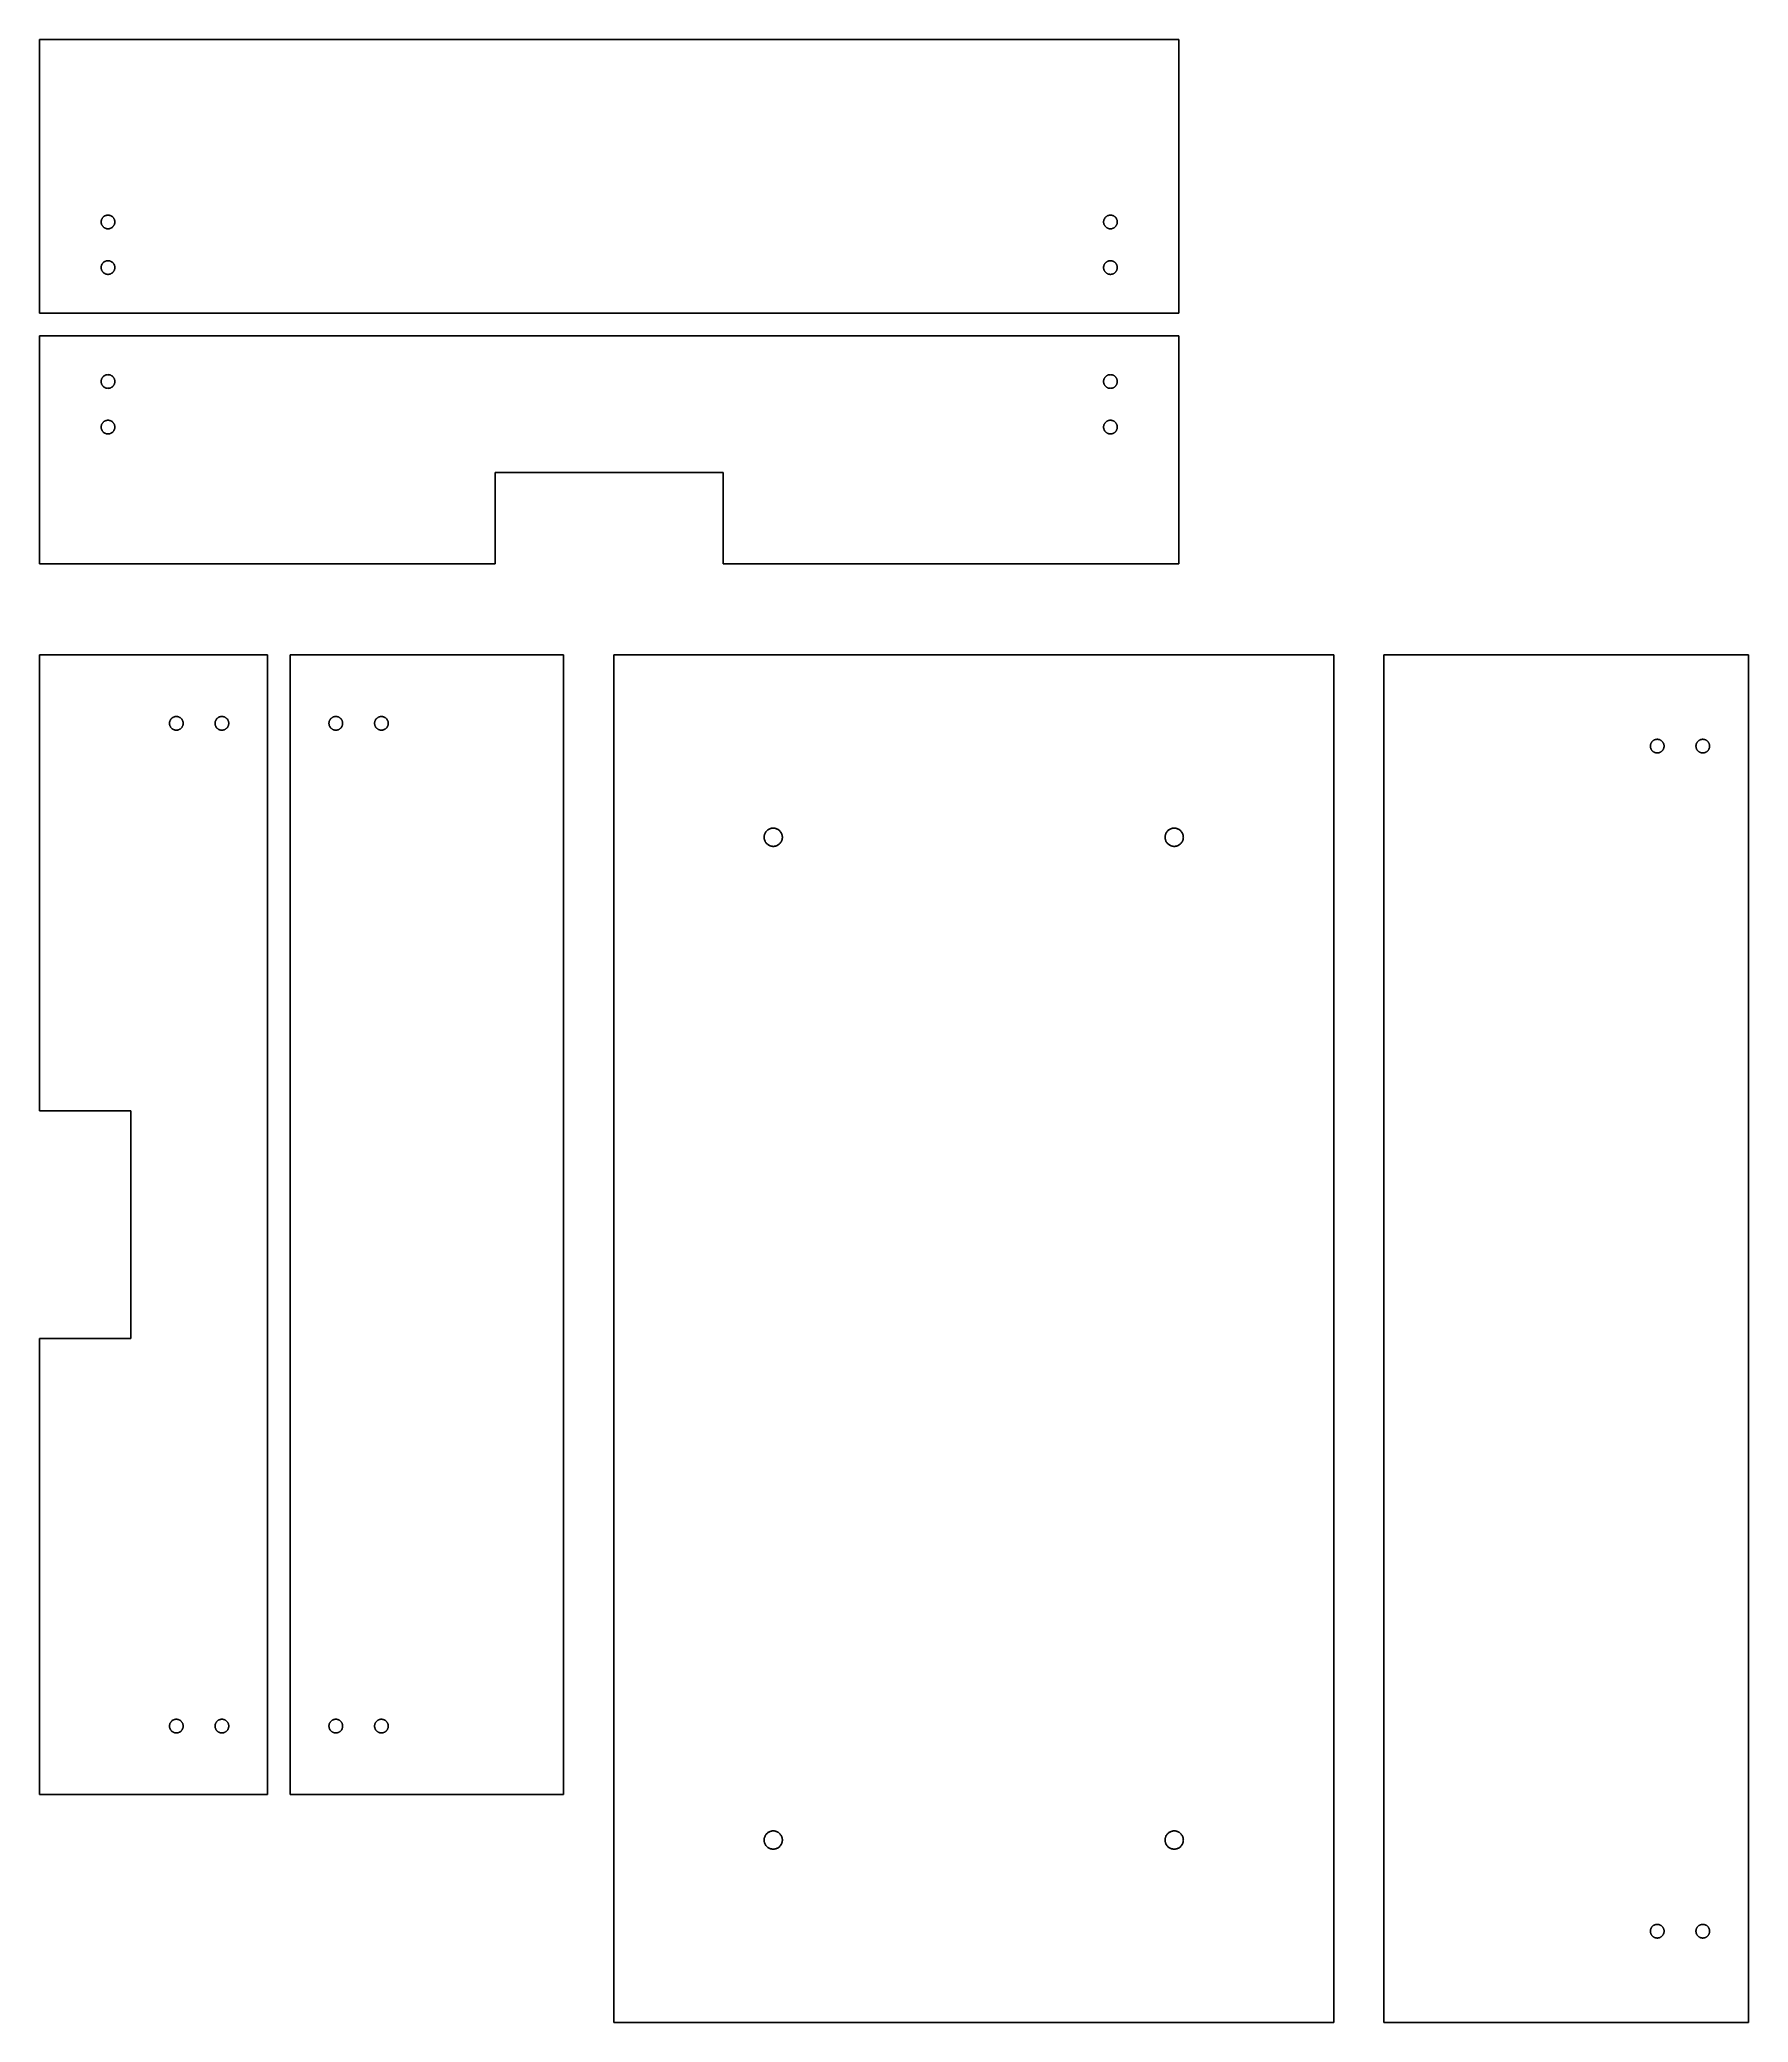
# Model space of a CAD drawing. Header units: metres. Extents: x 0 to 375, y 0 to 435.
import ezdxf

# ---------------------------------------------------------------- set-up
doc = ezdxf.new("R2010")
doc.units = ezdxf.units.M

msp = doc.modelspace()

# ---------------------------------------------------------------- linework, layer by layer
for p, q in [((250, 435), (0, 435)), ((0, 435), (0, 375)), ((250, 375), (250, 435)), ((13.7335, 395.804), (13.7865, 395.882)), ((13.7865, 395.882), (13.8442, 395.956)), ((13.8442, 395.956), (13.9065, 396.027)), ((13.9065, 396.027), (13.9732, 396.093)), ((13.9732, 396.093), (14.0439, 396.156)), ((14.0439, 396.156), (14.1183, 396.214)), ((14.1183, 396.214), (14.1963, 396.266)), ((14.1963, 396.266), (14.2774, 396.314)), ((14.2774, 396.314), (14.3613, 396.357)), ((14.3613, 396.357), (14.4478, 396.395)), ((14.4478, 396.395), (14.5365, 396.427)), ((14.5365, 396.427), (14.627, 396.453)), ((14.627, 396.453), (14.7189, 396.473)), ((14.7189, 396.473), (14.812, 396.488)), ((14.812, 396.488), (14.9058, 396.497)), ((14.9058, 396.497), (15, 396.5)), ((15, 396.5), (15.0942, 396.497)), ((15.0942, 396.497), (15.188, 396.488)), ((15.188, 396.488), (15.2811, 396.473)), ((15.2811, 396.473), (15.373, 396.453)), ((15.373, 396.453), (15.4635, 396.427)), ((15.4635, 396.427), (15.5522, 396.395)), ((15.5522, 396.395), (15.6387, 396.357)), ((15.6387, 396.357), (15.7226, 396.314)), ((15.7226, 396.314), (15.8037, 396.266)), ((15.8037, 396.266), (15.8817, 396.214)), ((15.8817, 396.214), (15.9561, 396.156)), ((15.9561, 396.156), (16.0268, 396.093)), ((16.0268, 396.093), (16.0934, 396.027)), ((16.0934, 396.027), (16.1558, 395.956)), ((16.1558, 395.956), (16.2135, 395.882)), ((16.2135, 395.882), (16.2665, 395.804)), ((233.734, 395.804), (233.786, 395.882)), ((233.786, 395.882), (233.844, 395.956)), ((233.844, 395.956), (233.907, 396.027)), ((233.907, 396.027), (233.973, 396.093)), ((233.973, 396.093), (234.044, 396.156)), ((234.044, 396.156), (234.118, 396.214)), ((234.118, 396.214), (234.196, 396.266)), ((234.196, 396.266), (234.277, 396.314)), ((234.277, 396.314), (234.361, 396.357)), ((234.361, 396.357), (234.448, 396.395)), ((234.448, 396.395), (234.536, 396.427)), ((234.536, 396.427), (234.627, 396.453)), ((234.627, 396.453), (234.719, 396.473)), ((234.719, 396.473), (234.812, 396.488)), ((234.812, 396.488), (234.906, 396.497)), ((234.906, 396.497), (235, 396.5)), ((235, 396.5), (235.094, 396.497)), ((235.094, 396.497), (235.188, 396.488)), ((235.188, 396.488), (235.281, 396.473)), ((235.281, 396.473), (235.373, 396.453)), ((235.373, 396.453), (235.464, 396.427)), ((235.464, 396.427), (235.552, 396.395)), ((235.552, 396.395), (235.639, 396.357)), ((235.639, 396.357), (235.723, 396.314)), ((235.723, 396.314), (235.804, 396.266)), ((235.804, 396.266), (235.882, 396.214)), ((235.882, 396.214), (235.956, 396.156)), ((235.956, 396.156), (236.027, 396.093)), ((236.027, 396.093), (236.093, 396.027)), ((236.093, 396.027), (236.156, 395.956)), ((236.156, 395.956), (236.214, 395.882)), ((236.214, 395.882), (236.266, 395.804)), ((13.5, 395), (13.503, 395.094)), ((13.503, 394.906), (13.5, 395)), ((13.503, 395.094), (13.5118, 395.188)), ((13.5118, 394.812), (13.503, 394.906)), ((13.5118, 395.188), (13.5266, 395.281)), ((13.5266, 394.719), (13.5118, 394.812)), ((13.5266, 395.281), (13.5471, 395.373)), ((13.5471, 394.627), (13.5266, 394.719)), ((13.5471, 395.373), (13.5734, 395.464)), ((13.5734, 394.536), (13.5471, 394.627)), ((13.5734, 395.464), (13.6053, 395.552)), ((13.6053, 394.448), (13.5734, 394.536)), ((13.6053, 395.552), (13.6427, 395.639)), ((13.6427, 394.361), (13.6053, 394.448)), ((13.6427, 395.639), (13.6855, 395.723)), ((13.6855, 394.277), (13.6427, 394.361)), ((13.6855, 395.723), (13.7335, 395.804)), ((13.7335, 394.196), (13.6855, 394.277)), ((13.7865, 394.118), (13.7335, 394.196)), ((13.8442, 394.044), (13.7865, 394.118)), ((13.9065, 393.973), (13.8442, 394.044)), ((13.9732, 393.907), (13.9065, 393.973)), ((14.0439, 393.844), (13.9732, 393.907)), ((14.1183, 393.786), (14.0439, 393.844)), ((14.1963, 393.734), (14.1183, 393.786)), ((14.2774, 393.686), (14.1963, 393.734)), ((14.3613, 393.643), (14.2774, 393.686)), ((14.4478, 393.605), (14.3613, 393.643)), ((14.5365, 393.573), (14.4478, 393.605)), ((14.627, 393.547), (14.5365, 393.573)), ((14.7189, 393.527), (14.627, 393.547)), ((14.812, 393.512), (14.7189, 393.527)), ((14.9058, 393.503), (14.812, 393.512)), ((15, 393.5), (14.9058, 393.503)), ((15.0942, 393.503), (15, 393.5)), ((15.188, 393.512), (15.0942, 393.503)), ((15.2811, 393.527), (15.188, 393.512)), ((15.373, 393.547), (15.2811, 393.527)), ((15.4635, 393.573), (15.373, 393.547)), ((15.5522, 393.605), (15.4635, 393.573)), ((15.6387, 393.643), (15.5522, 393.605)), ((15.7226, 393.686), (15.6387, 393.643)), ((15.8037, 393.734), (15.7226, 393.686)), ((15.8817, 393.786), (15.8037, 393.734)), ((15.9561, 393.844), (15.8817, 393.786)), ((16.0268, 393.907), (15.9561, 393.844)), ((16.0934, 393.973), (16.0268, 393.907)), ((16.1558, 394.044), (16.0934, 393.973)), ((16.2135, 394.118), (16.1558, 394.044)), ((16.2665, 394.196), (16.2135, 394.118)), ((16.2665, 395.804), (16.3145, 395.723)), ((16.3145, 394.277), (16.2665, 394.196)), ((16.3145, 395.723), (16.3572, 395.639)), ((16.3572, 394.361), (16.3145, 394.277)), ((16.3572, 395.639), (16.3947, 395.552)), ((16.3947, 394.448), (16.3572, 394.361)), ((16.3947, 395.552), (16.4266, 395.464)), ((16.4266, 394.536), (16.3947, 394.448)), ((16.4266, 395.464), (16.4529, 395.373)), ((16.4529, 394.627), (16.4266, 394.536)), ((16.4529, 395.373), (16.4734, 395.281)), ((16.4734, 394.719), (16.4529, 394.627)), ((16.4734, 395.281), (16.4882, 395.188)), ((16.4882, 394.812), (16.4734, 394.719)), ((16.4882, 395.188), (16.497, 395.094)), ((16.497, 394.906), (16.4882, 394.812)), ((16.497, 395.094), (16.5, 395)), ((16.5, 395), (16.497, 394.906)), ((233.5, 395), (233.503, 395.094)), ((233.503, 394.906), (233.5, 395)), ((233.503, 395.094), (233.512, 395.188)), ((233.512, 394.812), (233.503, 394.906)), ((233.512, 395.188), (233.527, 395.281)), ((233.527, 394.719), (233.512, 394.812)), ((233.527, 395.281), (233.547, 395.373)), ((233.547, 394.627), (233.527, 394.719)), ((233.547, 395.373), (233.573, 395.464)), ((233.573, 394.536), (233.547, 394.627)), ((233.573, 395.464), (233.605, 395.552)), ((233.605, 394.448), (233.573, 394.536)), ((233.605, 395.552), (233.643, 395.639)), ((233.643, 394.361), (233.605, 394.448)), ((233.643, 395.639), (233.686, 395.723)), ((233.686, 394.277), (233.643, 394.361)), ((233.686, 395.723), (233.734, 395.804)), ((233.734, 394.196), (233.686, 394.277)), ((233.786, 394.118), (233.734, 394.196)), ((233.844, 394.044), (233.786, 394.118)), ((233.907, 393.973), (233.844, 394.044)), ((233.973, 393.907), (233.907, 393.973)), ((234.044, 393.844), (233.973, 393.907)), ((234.118, 393.786), (234.044, 393.844)), ((234.196, 393.734), (234.118, 393.786)), ((234.277, 393.686), (234.196, 393.734)), ((234.361, 393.643), (234.277, 393.686)), ((234.448, 393.605), (234.361, 393.643)), ((234.536, 393.573), (234.448, 393.605)), ((234.627, 393.547), (234.536, 393.573)), ((234.719, 393.527), (234.627, 393.547)), ((234.812, 393.512), (234.719, 393.527)), ((234.906, 393.503), (234.812, 393.512)), ((235, 393.5), (234.906, 393.503)), ((235.094, 393.503), (235, 393.5)), ((235.188, 393.512), (235.094, 393.503)), ((235.281, 393.527), (235.188, 393.512)), ((235.373, 393.547), (235.281, 393.527)), ((235.464, 393.573), (235.373, 393.547)), ((235.552, 393.605), (235.464, 393.573)), ((235.639, 393.643), (235.552, 393.605)), ((235.723, 393.686), (235.639, 393.643)), ((235.804, 393.734), (235.723, 393.686)), ((235.882, 393.786), (235.804, 393.734)), ((235.956, 393.844), (235.882, 393.786)), ((236.027, 393.907), (235.956, 393.844)), ((236.093, 393.973), (236.027, 393.907)), ((236.156, 394.044), (236.093, 393.973)), ((236.214, 394.118), (236.156, 394.044)), ((236.266, 394.196), (236.214, 394.118)), ((236.266, 395.804), (236.314, 395.723)), ((236.314, 394.277), (236.266, 394.196)), ((236.314, 395.723), (236.357, 395.639)), ((236.357, 394.361), (236.314, 394.277)), ((236.357, 395.639), (236.395, 395.552)), ((236.395, 394.448), (236.357, 394.361)), ((236.395, 395.552), (236.427, 395.464)), ((236.427, 394.536), (236.395, 394.448)), ((236.427, 395.464), (236.453, 395.373)), ((236.453, 394.627), (236.427, 394.536)), ((236.453, 395.373), (236.473, 395.281)), ((236.473, 394.719), (236.453, 394.627)), ((236.473, 395.281), (236.488, 395.188)), ((236.488, 394.812), (236.473, 394.719)), ((236.488, 395.188), (236.497, 395.094)), ((236.497, 394.906), (236.488, 394.812)), ((236.497, 395.094), (236.5, 395)), ((236.5, 395), (236.497, 394.906)), ((13.5, 385), (13.503, 385.094)), ((13.503, 384.906), (13.5, 385)), ((13.503, 385.094), (13.5118, 385.188)), ((13.5118, 384.812), (13.503, 384.906)), ((13.5118, 385.188), (13.5266, 385.281)), ((13.5266, 384.719), (13.5118, 384.812)), ((13.5266, 385.281), (13.5471, 385.373)), ((13.5471, 384.627), (13.5266, 384.719)), ((13.5471, 385.373), (13.5734, 385.464)), ((13.5734, 384.536), (13.5471, 384.627)), ((13.5734, 385.464), (13.6053, 385.552)), ((13.6053, 384.448), (13.5734, 384.536)), ((13.6053, 385.552), (13.6427, 385.639)), ((13.6427, 384.361), (13.6053, 384.448)), ((13.6427, 385.639), (13.6855, 385.723)), ((13.6855, 384.277), (13.6427, 384.361)), ((13.6855, 385.723), (13.7335, 385.804)), ((13.7335, 384.196), (13.6855, 384.277)), ((13.7335, 385.804), (13.7865, 385.882)), ((13.7865, 384.118), (13.7335, 384.196)), ((13.7865, 385.882), (13.8442, 385.956)), ((13.8442, 384.044), (13.7865, 384.118)), ((13.8442, 385.956), (13.9065, 386.027)), ((13.9065, 383.973), (13.8442, 384.044)), ((13.9065, 386.027), (13.9732, 386.093)), ((13.9732, 383.907), (13.9065, 383.973)), ((13.9732, 386.093), (14.0439, 386.156)), ((14.0439, 383.844), (13.9732, 383.907)), ((14.0439, 386.156), (14.1183, 386.214)), ((14.1183, 383.786), (14.0439, 383.844)), ((14.1183, 386.214), (14.1963, 386.266)), ((14.1963, 383.734), (14.1183, 383.786)), ((14.1963, 386.266), (14.2774, 386.314)), ((14.2774, 383.686), (14.1963, 383.734)), ((14.2774, 386.314), (14.3613, 386.357)), ((14.3613, 383.643), (14.2774, 383.686)), ((14.3613, 386.357), (14.4478, 386.395)), ((14.4478, 383.605), (14.3613, 383.643)), ((14.4478, 386.395), (14.5365, 386.427)), ((14.5365, 383.573), (14.4478, 383.605)), ((14.5365, 386.427), (14.627, 386.453)), ((14.627, 383.547), (14.5365, 383.573)), ((14.627, 386.453), (14.7189, 386.473)), ((14.7189, 383.527), (14.627, 383.547)), ((14.7189, 386.473), (14.812, 386.488)), ((14.812, 383.512), (14.7189, 383.527)), ((14.812, 386.488), (14.9058, 386.497)), ((14.9058, 383.503), (14.812, 383.512)), ((14.9058, 386.497), (15, 386.5)), ((15, 383.5), (14.9058, 383.503)), ((15, 386.5), (15.0942, 386.497)), ((15.0942, 383.503), (15, 383.5)), ((15.0942, 386.497), (15.188, 386.488)), ((15.188, 383.512), (15.0942, 383.503)), ((15.188, 386.488), (15.2811, 386.473)), ((15.2811, 383.527), (15.188, 383.512)), ((15.2811, 386.473), (15.373, 386.453)), ((15.373, 383.547), (15.2811, 383.527)), ((15.373, 386.453), (15.4635, 386.427)), ((15.4635, 383.573), (15.373, 383.547)), ((15.4635, 386.427), (15.5522, 386.395)), ((15.5522, 383.605), (15.4635, 383.573)), ((15.5522, 386.395), (15.6387, 386.357)), ((15.6387, 383.643), (15.5522, 383.605)), ((15.6387, 386.357), (15.7226, 386.314)), ((15.7226, 383.686), (15.6387, 383.643)), ((15.7226, 386.314), (15.8037, 386.266)), ((15.8037, 383.734), (15.7226, 383.686)), ((15.8037, 386.266), (15.8817, 386.214)), ((15.8817, 383.786), (15.8037, 383.734)), ((15.8817, 386.214), (15.9561, 386.156)), ((15.9561, 383.844), (15.8817, 383.786)), ((15.9561, 386.156), (16.0268, 386.093)), ((16.0268, 383.907), (15.9561, 383.844)), ((16.0268, 386.093), (16.0934, 386.027)), ((16.0934, 383.973), (16.0268, 383.907)), ((16.0934, 386.027), (16.1558, 385.956)), ((16.1558, 384.044), (16.0934, 383.973)), ((16.1558, 385.956), (16.2135, 385.882)), ((16.2135, 384.118), (16.1558, 384.044)), ((16.2135, 385.882), (16.2665, 385.804)), ((16.2665, 384.196), (16.2135, 384.118)), ((16.2665, 385.804), (16.3145, 385.723)), ((16.3145, 384.277), (16.2665, 384.196)), ((16.3145, 385.723), (16.3572, 385.639)), ((16.3572, 384.361), (16.3145, 384.277)), ((16.3572, 385.639), (16.3947, 385.552)), ((16.3947, 384.448), (16.3572, 384.361)), ((16.3947, 385.552), (16.4266, 385.464)), ((16.4266, 384.536), (16.3947, 384.448)), ((16.4266, 385.464), (16.4529, 385.373)), ((16.4529, 384.627), (16.4266, 384.536)), ((16.4529, 385.373), (16.4734, 385.281)), ((16.4734, 384.719), (16.4529, 384.627)), ((16.4734, 385.281), (16.4882, 385.188)), ((16.4882, 384.812), (16.4734, 384.719)), ((16.4882, 385.188), (16.497, 385.094)), ((16.497, 384.906), (16.4882, 384.812)), ((16.497, 385.094), (16.5, 385)), ((16.5, 385), (16.497, 384.906)), ((233.5, 385), (233.503, 385.094)), ((233.503, 384.906), (233.5, 385)), ((233.503, 385.094), (233.512, 385.188)), ((233.512, 384.812), (233.503, 384.906)), ((233.512, 385.188), (233.527, 385.281)), ((233.527, 384.719), (233.512, 384.812)), ((233.527, 385.281), (233.547, 385.373)), ((233.547, 384.627), (233.527, 384.719)), ((233.547, 385.373), (233.573, 385.464)), ((233.573, 384.536), (233.547, 384.627)), ((233.573, 385.464), (233.605, 385.552)), ((233.605, 384.448), (233.573, 384.536)), ((233.605, 385.552), (233.643, 385.639)), ((233.643, 384.361), (233.605, 384.448)), ((233.643, 385.639), (233.686, 385.723)), ((233.686, 384.277), (233.643, 384.361)), ((233.686, 385.723), (233.734, 385.804)), ((233.734, 384.196), (233.686, 384.277)), ((233.734, 385.804), (233.786, 385.882)), ((233.786, 384.118), (233.734, 384.196)), ((233.786, 385.882), (233.844, 385.956)), ((233.844, 384.044), (233.786, 384.118)), ((233.844, 385.956), (233.907, 386.027)), ((233.907, 383.973), (233.844, 384.044)), ((233.907, 386.027), (233.973, 386.093)), ((233.973, 383.907), (233.907, 383.973)), ((233.973, 386.093), (234.044, 386.156)), ((234.044, 383.844), (233.973, 383.907)), ((234.044, 386.156), (234.118, 386.214)), ((234.118, 383.786), (234.044, 383.844)), ((234.118, 386.214), (234.196, 386.266)), ((234.196, 383.734), (234.118, 383.786)), ((234.196, 386.266), (234.277, 386.314)), ((234.277, 383.686), (234.196, 383.734)), ((234.277, 386.314), (234.361, 386.357)), ((234.361, 383.643), (234.277, 383.686)), ((234.361, 386.357), (234.448, 386.395)), ((234.448, 383.605), (234.361, 383.643)), ((234.448, 386.395), (234.536, 386.427)), ((234.536, 383.573), (234.448, 383.605)), ((234.536, 386.427), (234.627, 386.453)), ((234.627, 383.547), (234.536, 383.573)), ((234.627, 386.453), (234.719, 386.473)), ((234.719, 383.527), (234.627, 383.547)), ((234.719, 386.473), (234.812, 386.488)), ((234.812, 383.512), (234.719, 383.527)), ((234.812, 386.488), (234.906, 386.497)), ((234.906, 383.503), (234.812, 383.512)), ((234.906, 386.497), (235, 386.5)), ((235, 383.5), (234.906, 383.503)), ((235, 386.5), (235.094, 386.497)), ((235.094, 383.503), (235, 383.5)), ((235.094, 386.497), (235.188, 386.488)), ((235.188, 383.512), (235.094, 383.503)), ((235.188, 386.488), (235.281, 386.473)), ((235.281, 383.527), (235.188, 383.512)), ((235.281, 386.473), (235.373, 386.453)), ((235.373, 383.547), (235.281, 383.527)), ((235.373, 386.453), (235.464, 386.427)), ((235.464, 383.573), (235.373, 383.547)), ((235.464, 386.427), (235.552, 386.395)), ((235.552, 383.605), (235.464, 383.573)), ((235.552, 386.395), (235.639, 386.357)), ((235.639, 383.643), (235.552, 383.605)), ((235.639, 386.357), (235.723, 386.314)), ((235.723, 383.686), (235.639, 383.643)), ((235.723, 386.314), (235.804, 386.266)), ((235.804, 383.734), (235.723, 383.686)), ((235.804, 386.266), (235.882, 386.214)), ((235.882, 383.786), (235.804, 383.734)), ((235.882, 386.214), (235.956, 386.156)), ((235.956, 383.844), (235.882, 383.786)), ((235.956, 386.156), (236.027, 386.093)), ((236.027, 383.907), (235.956, 383.844)), ((236.027, 386.093), (236.093, 386.027)), ((236.093, 383.973), (236.027, 383.907)), ((236.093, 386.027), (236.156, 385.956)), ((236.156, 384.044), (236.093, 383.973)), ((236.156, 385.956), (236.214, 385.882)), ((236.214, 384.118), (236.156, 384.044)), ((236.214, 385.882), (236.266, 385.804)), ((236.266, 384.196), (236.214, 384.118)), ((236.266, 385.804), (236.314, 385.723)), ((236.314, 384.277), (236.266, 384.196)), ((236.314, 385.723), (236.357, 385.639)), ((236.357, 384.361), (236.314, 384.277)), ((236.357, 385.639), (236.395, 385.552)), ((236.395, 384.448), (236.357, 384.361)), ((236.395, 385.552), (236.427, 385.464)), ((236.427, 384.536), (236.395, 384.448)), ((236.427, 385.464), (236.453, 385.373)), ((236.453, 384.627), (236.427, 384.536)), ((236.453, 385.373), (236.473, 385.281)), ((236.473, 384.719), (236.453, 384.627)), ((236.473, 385.281), (236.488, 385.188)), ((236.488, 384.812), (236.473, 384.719)), ((236.488, 385.188), (236.497, 385.094)), ((236.497, 384.906), (236.488, 384.812)), ((236.497, 385.094), (236.5, 385)), ((236.5, 385), (236.497, 384.906)), ((0, 375), (250, 375)), ((250, 370), (0, 370)), ((0, 370), (0, 320)), ((250, 320), (250, 370)), ((13.9065, 361.027), (13.9732, 361.093)), ((13.9732, 361.093), (14.0439, 361.156)), ((14.0439, 361.156), (14.1183, 361.214)), ((14.1183, 361.214), (14.1963, 361.266)), ((14.1963, 361.266), (14.2774, 361.314)), ((14.2774, 361.314), (14.3613, 361.357)), ((14.3613, 361.357), (14.4478, 361.395)), ((14.4478, 361.395), (14.5365, 361.427)), ((14.5365, 361.427), (14.627, 361.453)), ((14.627, 361.453), (14.7189, 361.473)), ((14.7189, 361.473), (14.812, 361.488)), ((14.812, 361.488), (14.9058, 361.497)), ((14.9058, 361.497), (15, 361.5)), ((15, 361.5), (15.0942, 361.497)), ((15.0942, 361.497), (15.188, 361.488)), ((15.188, 361.488), (15.2811, 361.473)), ((15.2811, 361.473), (15.373, 361.453)), ((15.373, 361.453), (15.4635, 361.427)), ((15.4635, 361.427), (15.5522, 361.395)), ((15.5522, 361.395), (15.6387, 361.357)), ((15.6387, 361.357), (15.7226, 361.314)), ((15.7226, 361.314), (15.8037, 361.266)), ((15.8037, 361.266), (15.8817, 361.214)), ((15.8817, 361.214), (15.9561, 361.156)), ((15.9561, 361.156), (16.0268, 361.093)), ((16.0268, 361.093), (16.0934, 361.027)), ((233.907, 361.027), (233.973, 361.093)), ((233.973, 361.093), (234.044, 361.156)), ((234.044, 361.156), (234.118, 361.214)), ((234.118, 361.214), (234.196, 361.266)), ((234.196, 361.266), (234.277, 361.314)), ((234.277, 361.314), (234.361, 361.357)), ((234.361, 361.357), (234.448, 361.395)), ((234.448, 361.395), (234.536, 361.427)), ((234.536, 361.427), (234.627, 361.453)), ((234.627, 361.453), (234.719, 361.473)), ((234.719, 361.473), (234.812, 361.488)), ((234.812, 361.488), (234.906, 361.497)), ((234.906, 361.497), (235, 361.5)), ((235, 361.5), (235.094, 361.497)), ((235.094, 361.497), (235.188, 361.488)), ((235.188, 361.488), (235.281, 361.473)), ((235.281, 361.473), (235.373, 361.453)), ((235.373, 361.453), (235.464, 361.427)), ((235.464, 361.427), (235.552, 361.395)), ((235.552, 361.395), (235.639, 361.357)), ((235.639, 361.357), (235.723, 361.314)), ((235.723, 361.314), (235.804, 361.266)), ((235.804, 361.266), (235.882, 361.214)), ((235.882, 361.214), (235.956, 361.156)), ((235.956, 361.156), (236.027, 361.093)), ((236.027, 361.093), (236.093, 361.027)), ((13.5, 360), (13.503, 360.094)), ((13.503, 359.906), (13.5, 360)), ((13.503, 360.094), (13.5118, 360.188)), ((13.5118, 359.812), (13.503, 359.906)), ((13.5118, 360.188), (13.5266, 360.281)), ((13.5266, 359.719), (13.5118, 359.812)), ((13.5266, 360.281), (13.5471, 360.373)), ((13.5471, 359.627), (13.5266, 359.719)), ((13.5471, 360.373), (13.5734, 360.464)), ((13.5734, 359.536), (13.5471, 359.627)), ((13.5734, 360.464), (13.6053, 360.552)), ((13.6053, 359.448), (13.5734, 359.536)), ((13.6053, 360.552), (13.6427, 360.639)), ((13.6427, 359.361), (13.6053, 359.448)), ((13.6427, 360.639), (13.6855, 360.723)), ((13.6855, 359.277), (13.6427, 359.361)), ((13.6855, 360.723), (13.7335, 360.804)), ((13.7335, 359.196), (13.6855, 359.277)), ((13.7335, 360.804), (13.7865, 360.882)), ((13.7865, 359.118), (13.7335, 359.196)), ((13.7865, 360.882), (13.8442, 360.956)), ((13.8442, 359.044), (13.7865, 359.118)), ((13.8442, 360.956), (13.9065, 361.027)), ((13.9065, 358.973), (13.8442, 359.044)), ((13.9732, 358.907), (13.9065, 358.973)), ((14.0439, 358.844), (13.9732, 358.907)), ((14.1183, 358.786), (14.0439, 358.844)), ((14.1963, 358.734), (14.1183, 358.786)), ((14.2774, 358.686), (14.1963, 358.734)), ((14.3613, 358.643), (14.2774, 358.686)), ((14.4478, 358.605), (14.3613, 358.643)), ((14.5365, 358.573), (14.4478, 358.605)), ((14.627, 358.547), (14.5365, 358.573)), ((14.7189, 358.527), (14.627, 358.547)), ((14.812, 358.512), (14.7189, 358.527)), ((14.9058, 358.503), (14.812, 358.512)), ((15, 358.5), (14.9058, 358.503)), ((15.0942, 358.503), (15, 358.5)), ((15.188, 358.512), (15.0942, 358.503)), ((15.2811, 358.527), (15.188, 358.512)), ((15.373, 358.547), (15.2811, 358.527)), ((15.4635, 358.573), (15.373, 358.547)), ((15.5522, 358.605), (15.4635, 358.573)), ((15.6387, 358.643), (15.5522, 358.605)), ((15.7226, 358.686), (15.6387, 358.643)), ((15.8037, 358.734), (15.7226, 358.686)), ((15.8817, 358.786), (15.8037, 358.734)), ((15.9561, 358.844), (15.8817, 358.786)), ((16.0268, 358.907), (15.9561, 358.844)), ((16.0934, 358.973), (16.0268, 358.907)), ((16.0934, 361.027), (16.1558, 360.956)), ((16.1558, 359.044), (16.0934, 358.973)), ((16.1558, 360.956), (16.2135, 360.882)), ((16.2135, 359.118), (16.1558, 359.044)), ((16.2135, 360.882), (16.2665, 360.804)), ((16.2665, 359.196), (16.2135, 359.118)), ((16.2665, 360.804), (16.3145, 360.723)), ((16.3145, 359.277), (16.2665, 359.196)), ((16.3145, 360.723), (16.3572, 360.639)), ((16.3572, 359.361), (16.3145, 359.277)), ((16.3572, 360.639), (16.3947, 360.552)), ((16.3947, 359.448), (16.3572, 359.361)), ((16.3947, 360.552), (16.4266, 360.464)), ((16.4266, 359.536), (16.3947, 359.448)), ((16.4266, 360.464), (16.4529, 360.373)), ((16.4529, 359.627), (16.4266, 359.536)), ((16.4529, 360.373), (16.4734, 360.281)), ((16.4734, 359.719), (16.4529, 359.627)), ((16.4734, 360.281), (16.4882, 360.188)), ((16.4882, 359.812), (16.4734, 359.719)), ((16.4882, 360.188), (16.497, 360.094)), ((16.497, 359.906), (16.4882, 359.812)), ((16.497, 360.094), (16.5, 360)), ((16.5, 360), (16.497, 359.906)), ((233.5, 360), (233.503, 360.094)), ((233.503, 359.906), (233.5, 360)), ((233.503, 360.094), (233.512, 360.188)), ((233.512, 359.812), (233.503, 359.906)), ((233.512, 360.188), (233.527, 360.281)), ((233.527, 359.719), (233.512, 359.812)), ((233.527, 360.281), (233.547, 360.373)), ((233.547, 359.627), (233.527, 359.719)), ((233.547, 360.373), (233.573, 360.464)), ((233.573, 359.536), (233.547, 359.627)), ((233.573, 360.464), (233.605, 360.552)), ((233.605, 359.448), (233.573, 359.536)), ((233.605, 360.552), (233.643, 360.639)), ((233.643, 359.361), (233.605, 359.448)), ((233.643, 360.639), (233.686, 360.723)), ((233.686, 359.277), (233.643, 359.361)), ((233.686, 360.723), (233.734, 360.804)), ((233.734, 359.196), (233.686, 359.277)), ((233.734, 360.804), (233.786, 360.882)), ((233.786, 359.118), (233.734, 359.196)), ((233.786, 360.882), (233.844, 360.956)), ((233.844, 359.044), (233.786, 359.118)), ((233.844, 360.956), (233.907, 361.027)), ((233.907, 358.973), (233.844, 359.044)), ((233.973, 358.907), (233.907, 358.973)), ((234.044, 358.844), (233.973, 358.907)), ((234.118, 358.786), (234.044, 358.844)), ((234.196, 358.734), (234.118, 358.786)), ((234.277, 358.686), (234.196, 358.734)), ((234.361, 358.643), (234.277, 358.686)), ((234.448, 358.605), (234.361, 358.643)), ((234.536, 358.573), (234.448, 358.605)), ((234.627, 358.547), (234.536, 358.573)), ((234.719, 358.527), (234.627, 358.547)), ((234.812, 358.512), (234.719, 358.527)), ((234.906, 358.503), (234.812, 358.512)), ((235, 358.5), (234.906, 358.503)), ((235.094, 358.503), (235, 358.5)), ((235.188, 358.512), (235.094, 358.503)), ((235.281, 358.527), (235.188, 358.512)), ((235.373, 358.547), (235.281, 358.527)), ((235.464, 358.573), (235.373, 358.547)), ((235.552, 358.605), (235.464, 358.573)), ((235.639, 358.643), (235.552, 358.605)), ((235.723, 358.686), (235.639, 358.643)), ((235.804, 358.734), (235.723, 358.686)), ((235.882, 358.786), (235.804, 358.734)), ((235.956, 358.844), (235.882, 358.786)), ((236.027, 358.907), (235.956, 358.844)), ((236.093, 358.973), (236.027, 358.907)), ((236.093, 361.027), (236.156, 360.956)), ((236.156, 359.044), (236.093, 358.973)), ((236.156, 360.956), (236.214, 360.882)), ((236.214, 359.118), (236.156, 359.044)), ((236.214, 360.882), (236.266, 360.804)), ((236.266, 359.196), (236.214, 359.118)), ((236.266, 360.804), (236.314, 360.723)), ((236.314, 359.277), (236.266, 359.196)), ((236.314, 360.723), (236.357, 360.639)), ((236.357, 359.361), (236.314, 359.277)), ((236.357, 360.639), (236.395, 360.552)), ((236.395, 359.448), (236.357, 359.361)), ((236.395, 360.552), (236.427, 360.464)), ((236.427, 359.536), (236.395, 359.448)), ((236.427, 360.464), (236.453, 360.373)), ((236.453, 359.627), (236.427, 359.536)), ((236.453, 360.373), (236.473, 360.281)), ((236.473, 359.719), (236.453, 359.627)), ((236.473, 360.281), (236.488, 360.188)), ((236.488, 359.812), (236.473, 359.719)), ((236.488, 360.188), (236.497, 360.094)), ((236.497, 359.906), (236.488, 359.812)), ((236.497, 360.094), (236.5, 360)), ((236.5, 360), (236.497, 359.906)), ((13.5, 350), (13.503, 350.094)), ((13.503, 349.906), (13.5, 350)), ((13.503, 350.094), (13.5118, 350.188)), ((13.5118, 349.812), (13.503, 349.906)), ((13.5118, 350.188), (13.5266, 350.281)), ((13.5266, 349.719), (13.5118, 349.812)), ((13.5266, 350.281), (13.5471, 350.373)), ((13.5471, 349.627), (13.5266, 349.719)), ((13.5471, 350.373), (13.5734, 350.464)), ((13.5734, 349.536), (13.5471, 349.627)), ((13.5734, 350.464), (13.6053, 350.552)), ((13.6053, 349.448), (13.5734, 349.536)), ((13.6053, 350.552), (13.6427, 350.639)), ((13.6427, 349.361), (13.6053, 349.448)), ((13.6427, 350.639), (13.6855, 350.723)), ((13.6855, 349.277), (13.6427, 349.361)), ((13.6855, 350.723), (13.7335, 350.804)), ((13.7335, 349.196), (13.6855, 349.277)), ((13.7335, 350.804), (13.7865, 350.882)), ((13.7865, 349.118), (13.7335, 349.196)), ((13.7865, 350.882), (13.8442, 350.956)), ((13.8442, 349.044), (13.7865, 349.118)), ((13.8442, 350.956), (13.9065, 351.027)), ((13.9065, 348.973), (13.8442, 349.044)), ((13.9065, 351.027), (13.9732, 351.093)), ((13.9732, 348.907), (13.9065, 348.973)), ((13.9732, 351.093), (14.0439, 351.156)), ((14.0439, 348.844), (13.9732, 348.907)), ((14.0439, 351.156), (14.1183, 351.214)), ((14.1183, 348.786), (14.0439, 348.844)), ((14.1183, 351.214), (14.1963, 351.266)), ((14.1963, 348.734), (14.1183, 348.786)), ((14.1963, 351.266), (14.2774, 351.314)), ((14.2774, 348.686), (14.1963, 348.734)), ((14.2774, 351.314), (14.3613, 351.357)), ((14.3613, 348.643), (14.2774, 348.686)), ((14.3613, 351.357), (14.4478, 351.395)), ((14.4478, 348.605), (14.3613, 348.643)), ((14.4478, 351.395), (14.5365, 351.427)), ((14.5365, 348.573), (14.4478, 348.605)), ((14.5365, 351.427), (14.627, 351.453)), ((14.627, 348.547), (14.5365, 348.573)), ((14.627, 351.453), (14.7189, 351.473)), ((14.7189, 348.527), (14.627, 348.547)), ((14.7189, 351.473), (14.812, 351.488)), ((14.812, 348.512), (14.7189, 348.527)), ((14.812, 351.488), (14.9058, 351.497)), ((14.9058, 348.503), (14.812, 348.512)), ((14.9058, 351.497), (15, 351.5)), ((15, 348.5), (14.9058, 348.503)), ((15, 351.5), (15.0942, 351.497)), ((15.0942, 348.503), (15, 348.5)), ((15.0942, 351.497), (15.188, 351.488)), ((15.188, 348.512), (15.0942, 348.503)), ((15.188, 351.488), (15.2811, 351.473)), ((15.2811, 348.527), (15.188, 348.512)), ((15.2811, 351.473), (15.373, 351.453)), ((15.373, 348.547), (15.2811, 348.527)), ((15.373, 351.453), (15.4635, 351.427)), ((15.4635, 348.573), (15.373, 348.547)), ((15.4635, 351.427), (15.5522, 351.395)), ((15.5522, 348.605), (15.4635, 348.573)), ((15.5522, 351.395), (15.6387, 351.357)), ((15.6387, 348.643), (15.5522, 348.605)), ((15.6387, 351.357), (15.7226, 351.314)), ((15.7226, 348.686), (15.6387, 348.643)), ((15.7226, 351.314), (15.8037, 351.266)), ((15.8037, 348.734), (15.7226, 348.686)), ((15.8037, 351.266), (15.8817, 351.214)), ((15.8817, 348.786), (15.8037, 348.734)), ((15.8817, 351.214), (15.9561, 351.156)), ((15.9561, 348.844), (15.8817, 348.786)), ((15.9561, 351.156), (16.0268, 351.093)), ((16.0268, 348.907), (15.9561, 348.844)), ((16.0268, 351.093), (16.0934, 351.027)), ((16.0934, 348.973), (16.0268, 348.907)), ((16.0934, 351.027), (16.1558, 350.956)), ((16.1558, 349.044), (16.0934, 348.973)), ((16.1558, 350.956), (16.2135, 350.882)), ((16.2135, 349.118), (16.1558, 349.044)), ((16.2135, 350.882), (16.2665, 350.804)), ((16.2665, 349.196), (16.2135, 349.118)), ((16.2665, 350.804), (16.3145, 350.723)), ((16.3145, 349.277), (16.2665, 349.196)), ((16.3145, 350.723), (16.3572, 350.639)), ((16.3572, 349.361), (16.3145, 349.277)), ((16.3572, 350.639), (16.3947, 350.552)), ((16.3947, 349.448), (16.3572, 349.361)), ((16.3947, 350.552), (16.4266, 350.464)), ((16.4266, 349.536), (16.3947, 349.448)), ((16.4266, 350.464), (16.4529, 350.373)), ((16.4529, 349.627), (16.4266, 349.536)), ((16.4529, 350.373), (16.4734, 350.281)), ((16.4734, 349.719), (16.4529, 349.627)), ((16.4734, 350.281), (16.4882, 350.188)), ((16.4882, 349.812), (16.4734, 349.719)), ((16.4882, 350.188), (16.497, 350.094)), ((16.497, 349.906), (16.4882, 349.812)), ((16.497, 350.094), (16.5, 350)), ((16.5, 350), (16.497, 349.906)), ((233.5, 350), (233.503, 350.094)), ((233.503, 349.906), (233.5, 350)), ((233.503, 350.094), (233.512, 350.188)), ((233.512, 349.812), (233.503, 349.906)), ((233.512, 350.188), (233.527, 350.281)), ((233.527, 349.719), (233.512, 349.812)), ((233.527, 350.281), (233.547, 350.373)), ((233.547, 349.627), (233.527, 349.719)), ((233.547, 350.373), (233.573, 350.464)), ((233.573, 349.536), (233.547, 349.627)), ((233.573, 350.464), (233.605, 350.552)), ((233.605, 349.448), (233.573, 349.536)), ((233.605, 350.552), (233.643, 350.639)), ((233.643, 349.361), (233.605, 349.448)), ((233.643, 350.639), (233.686, 350.723)), ((233.686, 349.277), (233.643, 349.361)), ((233.686, 350.723), (233.734, 350.804)), ((233.734, 349.196), (233.686, 349.277)), ((233.734, 350.804), (233.786, 350.882)), ((233.786, 349.118), (233.734, 349.196)), ((233.786, 350.882), (233.844, 350.956)), ((233.844, 349.044), (233.786, 349.118)), ((233.844, 350.956), (233.907, 351.027)), ((233.907, 348.973), (233.844, 349.044)), ((233.907, 351.027), (233.973, 351.093)), ((233.973, 348.907), (233.907, 348.973)), ((233.973, 351.093), (234.044, 351.156)), ((234.044, 348.844), (233.973, 348.907)), ((234.044, 351.156), (234.118, 351.214)), ((234.118, 348.786), (234.044, 348.844)), ((234.118, 351.214), (234.196, 351.266)), ((234.196, 348.734), (234.118, 348.786)), ((234.196, 351.266), (234.277, 351.314)), ((234.277, 348.686), (234.196, 348.734)), ((234.277, 351.314), (234.361, 351.357)), ((234.361, 348.643), (234.277, 348.686)), ((234.361, 351.357), (234.448, 351.395)), ((234.448, 348.605), (234.361, 348.643)), ((234.448, 351.395), (234.536, 351.427)), ((234.536, 348.573), (234.448, 348.605)), ((234.536, 351.427), (234.627, 351.453)), ((234.627, 348.547), (234.536, 348.573)), ((234.627, 351.453), (234.719, 351.473)), ((234.719, 348.527), (234.627, 348.547)), ((234.719, 351.473), (234.812, 351.488)), ((234.812, 348.512), (234.719, 348.527)), ((234.812, 351.488), (234.906, 351.497)), ((234.906, 348.503), (234.812, 348.512)), ((234.906, 351.497), (235, 351.5)), ((235, 348.5), (234.906, 348.503)), ((235, 351.5), (235.094, 351.497)), ((235.094, 348.503), (235, 348.5)), ((235.094, 351.497), (235.188, 351.488)), ((235.188, 348.512), (235.094, 348.503)), ((235.188, 351.488), (235.281, 351.473)), ((235.281, 348.527), (235.188, 348.512)), ((235.281, 351.473), (235.373, 351.453)), ((235.373, 348.547), (235.281, 348.527)), ((235.373, 351.453), (235.464, 351.427)), ((235.464, 348.573), (235.373, 348.547)), ((235.464, 351.427), (235.552, 351.395)), ((235.552, 348.605), (235.464, 348.573)), ((235.552, 351.395), (235.639, 351.357)), ((235.639, 348.643), (235.552, 348.605)), ((235.639, 351.357), (235.723, 351.314)), ((235.723, 348.686), (235.639, 348.643)), ((235.723, 351.314), (235.804, 351.266)), ((235.804, 348.734), (235.723, 348.686)), ((235.804, 351.266), (235.882, 351.214)), ((235.882, 348.786), (235.804, 348.734)), ((235.882, 351.214), (235.956, 351.156)), ((235.956, 348.844), (235.882, 348.786)), ((235.956, 351.156), (236.027, 351.093)), ((236.027, 348.907), (235.956, 348.844)), ((236.027, 351.093), (236.093, 351.027)), ((236.093, 348.973), (236.027, 348.907)), ((236.093, 351.027), (236.156, 350.956)), ((236.156, 349.044), (236.093, 348.973)), ((236.156, 350.956), (236.214, 350.882)), ((236.214, 349.118), (236.156, 349.044)), ((236.214, 350.882), (236.266, 350.804)), ((236.266, 349.196), (236.214, 349.118)), ((236.266, 350.804), (236.314, 350.723)), ((236.314, 349.277), (236.266, 349.196)), ((236.314, 350.723), (236.357, 350.639)), ((236.357, 349.361), (236.314, 349.277)), ((236.357, 350.639), (236.395, 350.552)), ((236.395, 349.448), (236.357, 349.361)), ((236.395, 350.552), (236.427, 350.464)), ((236.427, 349.536), (236.395, 349.448)), ((236.427, 350.464), (236.453, 350.373)), ((236.453, 349.627), (236.427, 349.536)), ((236.453, 350.373), (236.473, 350.281)), ((236.473, 349.719), (236.453, 349.627)), ((236.473, 350.281), (236.488, 350.188)), ((236.488, 349.812), (236.473, 349.719)), ((236.488, 350.188), (236.497, 350.094)), ((236.497, 349.906), (236.488, 349.812)), ((236.497, 350.094), (236.5, 350)), ((236.5, 350), (236.497, 349.906)), ((100, 340), (150, 340)), ((100, 320), (100, 340)), ((150, 340), (150, 320)), ((0, 320), (100, 320)), ((150, 320), (250, 320)), ((50, 300), (0, 300)), ((0, 300), (0, 200)), ((50, 50), (50, 300)), ((115, 300), (55, 300)), ((55, 300), (55, 50)), ((115, 50), (115, 300)), ((284, 300), (126, 300)), ((126, 300), (126, 0)), ((284, 0), (284, 300)), ((375, 300), (295, 300)), ((295, 300), (295, 0)), ((375, 0), (375, 300)), ((28.5, 285), (28.503, 285.094)), ((28.503, 284.906), (28.5, 285)), ((28.503, 285.094), (28.5118, 285.188)), ((28.5118, 284.812), (28.503, 284.906)), ((28.5118, 285.188), (28.5266, 285.281)), ((28.5266, 284.719), (28.5118, 284.812)), ((28.5266, 285.281), (28.5471, 285.373)), ((28.5471, 284.627), (28.5266, 284.719)), ((28.5471, 285.373), (28.5734, 285.464)), ((28.5734, 284.536), (28.5471, 284.627)), ((28.5734, 285.464), (28.6053, 285.552)), ((28.6053, 284.448), (28.5734, 284.536)), ((28.6053, 285.552), (28.6427, 285.639)), ((28.6427, 284.361), (28.6053, 284.448)), ((28.6427, 285.639), (28.6855, 285.723)), ((28.6855, 284.277), (28.6427, 284.361)), ((28.6855, 285.723), (28.7335, 285.804)), ((28.7335, 284.196), (28.6855, 284.277)), ((28.7335, 285.804), (28.7865, 285.882)), ((28.7865, 284.118), (28.7335, 284.196)), ((28.7865, 285.882), (28.8442, 285.956)), ((28.8442, 284.044), (28.7865, 284.118)), ((28.8442, 285.956), (28.9065, 286.027)), ((28.9065, 283.973), (28.8442, 284.044)), ((28.9065, 286.027), (28.9732, 286.093)), ((28.9732, 283.907), (28.9065, 283.973)), ((28.9732, 286.093), (29.0439, 286.156)), ((29.0439, 283.844), (28.9732, 283.907)), ((29.0439, 286.156), (29.1183, 286.214)), ((29.1183, 283.786), (29.0439, 283.844)), ((29.1183, 286.214), (29.1963, 286.266)), ((29.1963, 283.734), (29.1183, 283.786)), ((29.1963, 286.266), (29.2774, 286.314)), ((29.2774, 283.686), (29.1963, 283.734)), ((29.2774, 286.314), (29.3613, 286.357)), ((29.3613, 283.643), (29.2774, 283.686)), ((29.3613, 286.357), (29.4478, 286.395)), ((29.4478, 283.605), (29.3613, 283.643)), ((29.4478, 286.395), (29.5365, 286.427)), ((29.5365, 283.573), (29.4478, 283.605)), ((29.5365, 286.427), (29.627, 286.453)), ((29.627, 283.547), (29.5365, 283.573)), ((29.627, 286.453), (29.7189, 286.473)), ((29.7189, 283.527), (29.627, 283.547)), ((29.7189, 286.473), (29.812, 286.488)), ((29.812, 283.512), (29.7189, 283.527)), ((29.812, 286.488), (29.9058, 286.497)), ((29.9058, 283.503), (29.812, 283.512)), ((29.9058, 286.497), (30, 286.5)), ((30, 283.5), (29.9058, 283.503)), ((30, 286.5), (30.0942, 286.497)), ((30.0942, 283.503), (30, 283.5)), ((30.0942, 286.497), (30.188, 286.488)), ((30.188, 283.512), (30.0942, 283.503)), ((30.188, 286.488), (30.2811, 286.473)), ((30.2811, 283.527), (30.188, 283.512)), ((30.2811, 286.473), (30.373, 286.453)), ((30.373, 283.547), (30.2811, 283.527)), ((30.373, 286.453), (30.4635, 286.427)), ((30.4635, 283.573), (30.373, 283.547)), ((30.4635, 286.427), (30.5522, 286.395)), ((30.5522, 283.605), (30.4635, 283.573)), ((30.5522, 286.395), (30.6387, 286.357)), ((30.6387, 283.643), (30.5522, 283.605)), ((30.6387, 286.357), (30.7226, 286.314)), ((30.7226, 283.686), (30.6387, 283.643)), ((30.7226, 286.314), (30.8037, 286.266)), ((30.8037, 283.734), (30.7226, 283.686)), ((30.8037, 286.266), (30.8817, 286.214)), ((30.8817, 283.786), (30.8037, 283.734)), ((30.8817, 286.214), (30.9561, 286.156)), ((30.9561, 283.844), (30.8817, 283.786)), ((30.9561, 286.156), (31.0268, 286.093)), ((31.0268, 283.907), (30.9561, 283.844)), ((31.0268, 286.093), (31.0934, 286.027)), ((31.0934, 283.973), (31.0268, 283.907)), ((31.0934, 286.027), (31.1558, 285.956)), ((31.1558, 284.044), (31.0934, 283.973)), ((31.1558, 285.956), (31.2135, 285.882)), ((31.2135, 284.118), (31.1558, 284.044)), ((31.2135, 285.882), (31.2665, 285.804)), ((31.2665, 284.196), (31.2135, 284.118)), ((31.2665, 285.804), (31.3145, 285.723)), ((31.3145, 284.277), (31.2665, 284.196)), ((31.3145, 285.723), (31.3572, 285.639)), ((31.3572, 284.361), (31.3145, 284.277)), ((31.3572, 285.639), (31.3947, 285.552)), ((31.3947, 284.448), (31.3572, 284.361)), ((31.3947, 285.552), (31.4266, 285.464)), ((31.4266, 284.536), (31.3947, 284.448)), ((31.4266, 285.464), (31.4529, 285.373)), ((31.4529, 284.627), (31.4266, 284.536)), ((31.4529, 285.373), (31.4734, 285.281)), ((31.4734, 284.719), (31.4529, 284.627)), ((31.4734, 285.281), (31.4882, 285.188)), ((31.4882, 284.812), (31.4734, 284.719)), ((31.4882, 285.188), (31.497, 285.094)), ((31.497, 284.906), (31.4882, 284.812)), ((31.497, 285.094), (31.5, 285)), ((31.5, 285), (31.497, 284.906)), ((38.5, 285), (38.503, 285.094)), ((38.503, 284.906), (38.5, 285)), ((38.503, 285.094), (38.5118, 285.188)), ((38.5118, 284.812), (38.503, 284.906)), ((38.5118, 285.188), (38.5266, 285.281)), ((38.5266, 284.719), (38.5118, 284.812)), ((38.5266, 285.281), (38.5471, 285.373)), ((38.5471, 284.627), (38.5266, 284.719)), ((38.5471, 285.373), (38.5734, 285.464)), ((38.5734, 284.536), (38.5471, 284.627)), ((38.5734, 285.464), (38.6053, 285.552)), ((38.6053, 284.448), (38.5734, 284.536)), ((38.6053, 285.552), (38.6428, 285.639)), ((38.6428, 284.361), (38.6053, 284.448)), ((38.6428, 285.639), (38.6855, 285.723)), ((38.6855, 284.277), (38.6428, 284.361)), ((38.6855, 285.723), (38.7335, 285.804)), ((38.7335, 284.196), (38.6855, 284.277)), ((38.7335, 285.804), (38.7865, 285.882)), ((38.7865, 284.118), (38.7335, 284.196)), ((38.7865, 285.882), (38.8442, 285.956)), ((38.8442, 284.044), (38.7865, 284.118)), ((38.8442, 285.956), (38.9065, 286.027)), ((38.9065, 283.973), (38.8442, 284.044)), ((38.9065, 286.027), (38.9732, 286.093)), ((38.9732, 283.907), (38.9065, 283.973)), ((38.9732, 286.093), (39.0439, 286.156)), ((39.0439, 283.844), (38.9732, 283.907)), ((39.0439, 286.156), (39.1183, 286.214)), ((39.1183, 283.786), (39.0439, 283.844)), ((39.1183, 286.214), (39.1963, 286.266)), ((39.1963, 283.734), (39.1183, 283.786)), ((39.1963, 286.266), (39.2774, 286.314)), ((39.2774, 283.686), (39.1963, 283.734)), ((39.2774, 286.314), (39.3613, 286.357)), ((39.3613, 283.643), (39.2774, 283.686)), ((39.3613, 286.357), (39.4478, 286.395)), ((39.4478, 283.605), (39.3613, 283.643)), ((39.4478, 286.395), (39.5365, 286.427)), ((39.5365, 283.573), (39.4478, 283.605)), ((39.5365, 286.427), (39.627, 286.453)), ((39.627, 283.547), (39.5365, 283.573)), ((39.627, 286.453), (39.7189, 286.473)), ((39.7189, 283.527), (39.627, 283.547)), ((39.7189, 286.473), (39.812, 286.488)), ((39.812, 283.512), (39.7189, 283.527)), ((39.812, 286.488), (39.9058, 286.497)), ((39.9058, 283.503), (39.812, 283.512)), ((39.9058, 286.497), (40, 286.5)), ((40, 283.5), (39.9058, 283.503)), ((40, 286.5), (40.0942, 286.497)), ((40.0942, 283.503), (40, 283.5)), ((40.0942, 286.497), (40.188, 286.488)), ((40.188, 283.512), (40.0942, 283.503)), ((40.188, 286.488), (40.2811, 286.473)), ((40.2811, 283.527), (40.188, 283.512)), ((40.2811, 286.473), (40.373, 286.453)), ((40.373, 283.547), (40.2811, 283.527)), ((40.373, 286.453), (40.4635, 286.427)), ((40.4635, 283.573), (40.373, 283.547)), ((40.4635, 286.427), (40.5522, 286.395)), ((40.5522, 283.605), (40.4635, 283.573)), ((40.5522, 286.395), (40.6387, 286.357)), ((40.6387, 283.643), (40.5522, 283.605)), ((40.6387, 286.357), (40.7226, 286.314)), ((40.7226, 283.686), (40.6387, 283.643)), ((40.7226, 286.314), (40.8037, 286.266)), ((40.8037, 283.734), (40.7226, 283.686)), ((40.8037, 286.266), (40.8817, 286.214)), ((40.8817, 283.786), (40.8037, 283.734)), ((40.8817, 286.214), (40.9561, 286.156)), ((40.9561, 283.844), (40.8817, 283.786)), ((40.9561, 286.156), (41.0268, 286.093)), ((41.0268, 283.907), (40.9561, 283.844)), ((41.0268, 286.093), (41.0934, 286.027)), ((41.0934, 283.973), (41.0268, 283.907)), ((41.0934, 286.027), (41.1558, 285.956)), ((41.1558, 284.044), (41.0934, 283.973)), ((41.1558, 285.956), (41.2135, 285.882)), ((41.2135, 284.118), (41.1558, 284.044)), ((41.2135, 285.882), (41.2665, 285.804)), ((41.2665, 284.196), (41.2135, 284.118)), ((41.2665, 285.804), (41.3145, 285.723)), ((41.3145, 284.277), (41.2665, 284.196)), ((41.3145, 285.723), (41.3572, 285.639)), ((41.3572, 284.361), (41.3145, 284.277)), ((41.3572, 285.639), (41.3947, 285.552)), ((41.3947, 284.448), (41.3572, 284.361)), ((41.3947, 285.552), (41.4266, 285.464)), ((41.4266, 284.536), (41.3947, 284.448)), ((41.4266, 285.464), (41.4529, 285.373)), ((41.4529, 284.627), (41.4266, 284.536)), ((41.4529, 285.373), (41.4734, 285.281)), ((41.4734, 284.719), (41.4529, 284.627)), ((41.4734, 285.281), (41.4882, 285.188)), ((41.4882, 284.812), (41.4734, 284.719)), ((41.4882, 285.188), (41.497, 285.094)), ((41.497, 284.906), (41.4882, 284.812)), ((41.497, 285.094), (41.5, 285)), ((41.5, 285), (41.497, 284.906)), ((63.5, 285), (63.503, 285.094)), ((63.503, 284.906), (63.5, 285)), ((63.503, 285.094), (63.5118, 285.188)), ((63.5118, 284.812), (63.503, 284.906)), ((63.5118, 285.188), (63.5266, 285.281)), ((63.5266, 284.719), (63.5118, 284.812)), ((63.5266, 285.281), (63.5471, 285.373)), ((63.5471, 284.627), (63.5266, 284.719)), ((63.5471, 285.373), (63.5734, 285.464)), ((63.5734, 284.536), (63.5471, 284.627)), ((63.5734, 285.464), (63.6053, 285.552)), ((63.6053, 284.448), (63.5734, 284.536)), ((63.6053, 285.552), (63.6428, 285.639)), ((63.6428, 284.361), (63.6053, 284.448)), ((63.6428, 285.639), (63.6855, 285.723)), ((63.6855, 284.277), (63.6428, 284.361)), ((63.6855, 285.723), (63.7335, 285.804)), ((63.7335, 284.196), (63.6855, 284.277)), ((63.7335, 285.804), (63.7865, 285.882)), ((63.7865, 284.118), (63.7335, 284.196)), ((63.7865, 285.882), (63.8442, 285.956)), ((63.8442, 284.044), (63.7865, 284.118)), ((63.8442, 285.956), (63.9065, 286.027)), ((63.9065, 283.973), (63.8442, 284.044)), ((63.9065, 286.027), (63.9732, 286.093)), ((63.9732, 283.907), (63.9065, 283.973)), ((63.9732, 286.093), (64.0439, 286.156)), ((64.0439, 283.844), (63.9732, 283.907)), ((64.0439, 286.156), (64.1183, 286.214)), ((64.1183, 283.786), (64.0439, 283.844)), ((64.1183, 286.214), (64.1963, 286.266)), ((64.1963, 283.734), (64.1183, 283.786)), ((64.1963, 286.266), (64.2774, 286.314)), ((64.2774, 283.686), (64.1963, 283.734)), ((64.2774, 286.314), (64.3613, 286.357)), ((64.3613, 283.643), (64.2774, 283.686)), ((64.3613, 286.357), (64.4478, 286.395)), ((64.4478, 283.605), (64.3613, 283.643)), ((64.4478, 286.395), (64.5365, 286.427)), ((64.5365, 283.573), (64.4478, 283.605)), ((64.5365, 286.427), (64.627, 286.453)), ((64.627, 283.547), (64.5365, 283.573)), ((64.627, 286.453), (64.7189, 286.473)), ((64.7189, 283.527), (64.627, 283.547)), ((64.7189, 286.473), (64.812, 286.488)), ((64.812, 283.512), (64.7189, 283.527)), ((64.812, 286.488), (64.9058, 286.497)), ((64.9058, 283.503), (64.812, 283.512)), ((64.9058, 286.497), (65, 286.5)), ((65, 283.5), (64.9058, 283.503)), ((65, 286.5), (65.0942, 286.497)), ((65.0942, 283.503), (65, 283.5)), ((65.0942, 286.497), (65.188, 286.488)), ((65.188, 283.512), (65.0942, 283.503)), ((65.188, 286.488), (65.2811, 286.473)), ((65.2811, 283.527), (65.188, 283.512)), ((65.2811, 286.473), (65.373, 286.453)), ((65.373, 283.547), (65.2811, 283.527)), ((65.373, 286.453), (65.4635, 286.427)), ((65.4635, 283.573), (65.373, 283.547)), ((65.4635, 286.427), (65.5522, 286.395)), ((65.5522, 283.605), (65.4635, 283.573)), ((65.5522, 286.395), (65.6387, 286.357)), ((65.6387, 283.643), (65.5522, 283.605)), ((65.6387, 286.357), (65.7226, 286.314)), ((65.7226, 283.686), (65.6387, 283.643)), ((65.7226, 286.314), (65.8037, 286.266)), ((65.8037, 283.734), (65.7226, 283.686)), ((65.8037, 286.266), (65.8817, 286.214)), ((65.8817, 283.786), (65.8037, 283.734)), ((65.8817, 286.214), (65.9561, 286.156)), ((65.9561, 283.844), (65.8817, 283.786)), ((65.9561, 286.156), (66.0268, 286.093)), ((66.0268, 283.907), (65.9561, 283.844)), ((66.0268, 286.093), (66.0934, 286.027)), ((66.0934, 283.973), (66.0268, 283.907)), ((66.0934, 286.027), (66.1558, 285.956)), ((66.1558, 284.044), (66.0934, 283.973)), ((66.1558, 285.956), (66.2135, 285.882)), ((66.2135, 284.118), (66.1558, 284.044)), ((66.2135, 285.882), (66.2665, 285.804)), ((66.2665, 284.196), (66.2135, 284.118)), ((66.2665, 285.804), (66.3145, 285.723)), ((66.3145, 284.277), (66.2665, 284.196)), ((66.3145, 285.723), (66.3572, 285.639)), ((66.3572, 284.361), (66.3145, 284.277)), ((66.3572, 285.639), (66.3947, 285.552)), ((66.3947, 284.448), (66.3572, 284.361)), ((66.3947, 285.552), (66.4266, 285.464)), ((66.4266, 284.536), (66.3947, 284.448)), ((66.4266, 285.464), (66.4529, 285.373)), ((66.4529, 284.627), (66.4266, 284.536)), ((66.4529, 285.373), (66.4734, 285.281)), ((66.4734, 284.719), (66.4529, 284.627)), ((66.4734, 285.281), (66.4882, 285.188)), ((66.4882, 284.812), (66.4734, 284.719)), ((66.4882, 285.188), (66.497, 285.094)), ((66.497, 284.906), (66.4882, 284.812)), ((66.497, 285.094), (66.5, 285)), ((66.5, 285), (66.497, 284.906)), ((73.5, 285), (73.503, 285.094)), ((73.503, 284.906), (73.5, 285)), ((73.503, 285.094), (73.5118, 285.188)), ((73.5118, 284.812), (73.503, 284.906)), ((73.5118, 285.188), (73.5266, 285.281)), ((73.5266, 284.719), (73.5118, 284.812)), ((73.5266, 285.281), (73.5471, 285.373)), ((73.5471, 284.627), (73.5266, 284.719)), ((73.5471, 285.373), (73.5734, 285.464)), ((73.5734, 284.536), (73.5471, 284.627)), ((73.5734, 285.464), (73.6053, 285.552)), ((73.6053, 284.448), (73.5734, 284.536)), ((73.6053, 285.552), (73.6428, 285.639)), ((73.6428, 284.361), (73.6053, 284.448)), ((73.6428, 285.639), (73.6855, 285.723)), ((73.6855, 284.277), (73.6428, 284.361)), ((73.6855, 285.723), (73.7335, 285.804)), ((73.7335, 284.196), (73.6855, 284.277)), ((73.7335, 285.804), (73.7865, 285.882)), ((73.7865, 284.118), (73.7335, 284.196)), ((73.7865, 285.882), (73.8442, 285.956)), ((73.8442, 284.044), (73.7865, 284.118)), ((73.8442, 285.956), (73.9065, 286.027)), ((73.9065, 283.973), (73.8442, 284.044)), ((73.9065, 286.027), (73.9732, 286.093)), ((73.9732, 283.907), (73.9065, 283.973)), ((73.9732, 286.093), (74.0439, 286.156)), ((74.0439, 283.844), (73.9732, 283.907)), ((74.0439, 286.156), (74.1183, 286.214)), ((74.1183, 283.786), (74.0439, 283.844)), ((74.1183, 286.214), (74.1963, 286.266)), ((74.1963, 283.734), (74.1183, 283.786)), ((74.1963, 286.266), (74.2774, 286.314)), ((74.2774, 283.686), (74.1963, 283.734)), ((74.2774, 286.314), (74.3613, 286.357)), ((74.3613, 283.643), (74.2774, 283.686)), ((74.3613, 286.357), (74.4478, 286.395)), ((74.4478, 283.605), (74.3613, 283.643)), ((74.4478, 286.395), (74.5365, 286.427)), ((74.5365, 283.573), (74.4478, 283.605)), ((74.5365, 286.427), (74.627, 286.453)), ((74.627, 283.547), (74.5365, 283.573)), ((74.627, 286.453), (74.7189, 286.473)), ((74.7189, 283.527), (74.627, 283.547)), ((74.7189, 286.473), (74.812, 286.488)), ((74.812, 283.512), (74.7189, 283.527)), ((74.812, 286.488), (74.9058, 286.497)), ((74.9058, 283.503), (74.812, 283.512)), ((74.9058, 286.497), (75, 286.5)), ((75, 283.5), (74.9058, 283.503)), ((75, 286.5), (75.0942, 286.497)), ((75.0942, 283.503), (75, 283.5)), ((75.0942, 286.497), (75.188, 286.488)), ((75.188, 283.512), (75.0942, 283.503)), ((75.188, 286.488), (75.2811, 286.473)), ((75.2811, 283.527), (75.188, 283.512)), ((75.2811, 286.473), (75.373, 286.453)), ((75.373, 283.547), (75.2811, 283.527)), ((75.373, 286.453), (75.4635, 286.427)), ((75.4635, 283.573), (75.373, 283.547)), ((75.4635, 286.427), (75.5522, 286.395)), ((75.5522, 283.605), (75.4635, 283.573)), ((75.5522, 286.395), (75.6387, 286.357)), ((75.6387, 283.643), (75.5522, 283.605)), ((75.6387, 286.357), (75.7226, 286.314)), ((75.7226, 283.686), (75.6387, 283.643)), ((75.7226, 286.314), (75.8037, 286.266)), ((75.8037, 283.734), (75.7226, 283.686)), ((75.8037, 286.266), (75.8817, 286.214)), ((75.8817, 283.786), (75.8037, 283.734)), ((75.8817, 286.214), (75.9561, 286.156)), ((75.9561, 283.844), (75.8817, 283.786)), ((75.9561, 286.156), (76.0268, 286.093)), ((76.0268, 283.907), (75.9561, 283.844)), ((76.0268, 286.093), (76.0934, 286.027)), ((76.0934, 283.973), (76.0268, 283.907)), ((76.0934, 286.027), (76.1558, 285.956)), ((76.1558, 284.044), (76.0934, 283.973)), ((76.1558, 285.956), (76.2135, 285.882)), ((76.2135, 284.118), (76.1558, 284.044)), ((76.2135, 285.882), (76.2665, 285.804)), ((76.2665, 284.196), (76.2135, 284.118)), ((76.2665, 285.804), (76.3145, 285.723)), ((76.3145, 284.277), (76.2665, 284.196)), ((76.3145, 285.723), (76.3572, 285.639)), ((76.3572, 284.361), (76.3145, 284.277)), ((76.3572, 285.639), (76.3947, 285.552)), ((76.3947, 284.448), (76.3572, 284.361)), ((76.3947, 285.552), (76.4266, 285.464)), ((76.4266, 284.536), (76.3947, 284.448)), ((76.4266, 285.464), (76.4529, 285.373)), ((76.4529, 284.627), (76.4266, 284.536)), ((76.4529, 285.373), (76.4734, 285.281)), ((76.4734, 284.719), (76.4529, 284.627)), ((76.4734, 285.281), (76.4882, 285.188)), ((76.4882, 284.812), (76.4734, 284.719)), ((76.4882, 285.188), (76.497, 285.094)), ((76.497, 284.906), (76.4882, 284.812)), ((76.497, 285.094), (76.5, 285)), ((76.5, 285), (76.497, 284.906)), ((353.5, 280), (353.503, 280.094)), ((353.503, 279.906), (353.5, 280)), ((353.503, 280.094), (353.512, 280.188)), ((353.512, 279.812), (353.503, 279.906)), ((353.512, 280.188), (353.527, 280.281)), ((353.527, 279.719), (353.512, 279.812)), ((353.527, 280.281), (353.547, 280.373)), ((353.547, 279.627), (353.527, 279.719)), ((353.547, 280.373), (353.573, 280.464)), ((353.573, 279.536), (353.547, 279.627)), ((353.573, 280.464), (353.605, 280.552)), ((353.605, 279.448), (353.573, 279.536)), ((353.605, 280.552), (353.643, 280.639)), ((353.643, 279.361), (353.605, 279.448)), ((353.643, 280.639), (353.686, 280.723)), ((353.686, 279.277), (353.643, 279.361)), ((353.686, 280.723), (353.734, 280.804)), ((353.734, 279.196), (353.686, 279.277)), ((353.734, 280.804), (353.786, 280.882)), ((353.786, 279.118), (353.734, 279.196)), ((353.786, 280.882), (353.844, 280.956)), ((353.844, 279.044), (353.786, 279.118)), ((353.844, 280.956), (353.907, 281.027)), ((353.907, 278.973), (353.844, 279.044)), ((353.907, 281.027), (353.973, 281.093)), ((353.973, 278.907), (353.907, 278.973)), ((353.973, 281.093), (354.044, 281.156)), ((354.044, 278.844), (353.973, 278.907)), ((354.044, 281.156), (354.118, 281.214)), ((354.118, 278.786), (354.044, 278.844)), ((354.118, 281.214), (354.196, 281.266)), ((354.196, 278.734), (354.118, 278.786)), ((354.196, 281.266), (354.277, 281.314)), ((354.277, 278.686), (354.196, 278.734)), ((354.277, 281.314), (354.361, 281.357)), ((354.361, 278.643), (354.277, 278.686)), ((354.361, 281.357), (354.448, 281.395)), ((354.448, 278.605), (354.361, 278.643)), ((354.448, 281.395), (354.536, 281.427)), ((354.536, 278.573), (354.448, 278.605)), ((354.536, 281.427), (354.627, 281.453)), ((354.627, 278.547), (354.536, 278.573)), ((354.627, 281.453), (354.719, 281.473)), ((354.719, 278.527), (354.627, 278.547)), ((354.719, 281.473), (354.812, 281.488)), ((354.812, 278.512), (354.719, 278.527)), ((354.812, 281.488), (354.906, 281.497)), ((354.906, 278.503), (354.812, 278.512)), ((354.906, 281.497), (355, 281.5)), ((355, 278.5), (354.906, 278.503)), ((355, 281.5), (355.094, 281.497)), ((355.094, 278.503), (355, 278.5)), ((355.094, 281.497), (355.188, 281.488)), ((355.188, 278.512), (355.094, 278.503)), ((355.188, 281.488), (355.281, 281.473)), ((355.281, 278.527), (355.188, 278.512)), ((355.281, 281.473), (355.373, 281.453)), ((355.373, 278.547), (355.281, 278.527)), ((355.373, 281.453), (355.464, 281.427)), ((355.464, 278.573), (355.373, 278.547)), ((355.464, 281.427), (355.552, 281.395)), ((355.552, 278.605), (355.464, 278.573)), ((355.552, 281.395), (355.639, 281.357)), ((355.639, 278.643), (355.552, 278.605)), ((355.639, 281.357), (355.723, 281.314)), ((355.723, 278.686), (355.639, 278.643)), ((355.723, 281.314), (355.804, 281.266)), ((355.804, 278.734), (355.723, 278.686)), ((355.804, 281.266), (355.882, 281.214)), ((355.882, 278.786), (355.804, 278.734)), ((355.882, 281.214), (355.956, 281.156)), ((355.956, 278.844), (355.882, 278.786)), ((355.956, 281.156), (356.027, 281.093)), ((356.027, 278.907), (355.956, 278.844)), ((356.027, 281.093), (356.093, 281.027)), ((356.093, 278.973), (356.027, 278.907)), ((356.093, 281.027), (356.156, 280.956)), ((356.156, 279.044), (356.093, 278.973)), ((356.156, 280.956), (356.214, 280.882)), ((356.214, 279.118), (356.156, 279.044)), ((356.214, 280.882), (356.266, 280.804)), ((356.266, 279.196), (356.214, 279.118)), ((356.266, 280.804), (356.314, 280.723)), ((356.314, 279.277), (356.266, 279.196)), ((356.314, 280.723), (356.357, 280.639)), ((356.357, 279.361), (356.314, 279.277)), ((356.357, 280.639), (356.395, 280.552)), ((356.395, 279.448), (356.357, 279.361)), ((356.395, 280.552), (356.427, 280.464)), ((356.427, 279.536), (356.395, 279.448)), ((356.427, 280.464), (356.453, 280.373)), ((356.453, 279.627), (356.427, 279.536)), ((356.453, 280.373), (356.473, 280.281)), ((356.473, 279.719), (356.453, 279.627)), ((356.473, 280.281), (356.488, 280.188)), ((356.488, 279.812), (356.473, 279.719)), ((356.488, 280.188), (356.497, 280.094)), ((356.497, 279.906), (356.488, 279.812)), ((356.497, 280.094), (356.5, 280)), ((356.5, 280), (356.497, 279.906)), ((363.5, 280), (363.503, 280.094)), ((363.503, 279.906), (363.5, 280)), ((363.503, 280.094), (363.512, 280.188)), ((363.512, 279.812), (363.503, 279.906)), ((363.512, 280.188), (363.527, 280.281)), ((363.527, 279.719), (363.512, 279.812)), ((363.527, 280.281), (363.547, 280.373)), ((363.547, 279.627), (363.527, 279.719)), ((363.547, 280.373), (363.573, 280.464)), ((363.573, 279.536), (363.547, 279.627)), ((363.573, 280.464), (363.605, 280.552)), ((363.605, 279.448), (363.573, 279.536)), ((363.605, 280.552), (363.643, 280.639)), ((363.643, 279.361), (363.605, 279.448)), ((363.643, 280.639), (363.686, 280.723)), ((363.686, 279.277), (363.643, 279.361)), ((363.686, 280.723), (363.734, 280.804)), ((363.734, 279.196), (363.686, 279.277)), ((363.734, 280.804), (363.786, 280.882)), ((363.786, 279.118), (363.734, 279.196)), ((363.786, 280.882), (363.844, 280.956)), ((363.844, 279.044), (363.786, 279.118)), ((363.844, 280.956), (363.907, 281.027)), ((363.907, 278.973), (363.844, 279.044)), ((363.907, 281.027), (363.973, 281.093)), ((363.973, 278.907), (363.907, 278.973)), ((363.973, 281.093), (364.044, 281.156)), ((364.044, 278.844), (363.973, 278.907)), ((364.044, 281.156), (364.118, 281.214)), ((364.118, 278.786), (364.044, 278.844)), ((364.118, 281.214), (364.196, 281.266)), ((364.196, 278.734), (364.118, 278.786)), ((364.196, 281.266), (364.277, 281.314)), ((364.277, 278.686), (364.196, 278.734)), ((364.277, 281.314), (364.361, 281.357)), ((364.361, 278.643), (364.277, 278.686)), ((364.361, 281.357), (364.448, 281.395)), ((364.448, 278.605), (364.361, 278.643)), ((364.448, 281.395), (364.536, 281.427)), ((364.536, 278.573), (364.448, 278.605)), ((364.536, 281.427), (364.627, 281.453)), ((364.627, 278.547), (364.536, 278.573)), ((364.627, 281.453), (364.719, 281.473)), ((364.719, 278.527), (364.627, 278.547)), ((364.719, 281.473), (364.812, 281.488)), ((364.812, 278.512), (364.719, 278.527)), ((364.812, 281.488), (364.906, 281.497)), ((364.906, 278.503), (364.812, 278.512)), ((364.906, 281.497), (365, 281.5)), ((365, 278.5), (364.906, 278.503)), ((365, 281.5), (365.094, 281.497)), ((365.094, 278.503), (365, 278.5)), ((365.094, 281.497), (365.188, 281.488)), ((365.188, 278.512), (365.094, 278.503)), ((365.188, 281.488), (365.281, 281.473)), ((365.281, 278.527), (365.188, 278.512)), ((365.281, 281.473), (365.373, 281.453)), ((365.373, 278.547), (365.281, 278.527)), ((365.373, 281.453), (365.464, 281.427)), ((365.464, 278.573), (365.373, 278.547)), ((365.464, 281.427), (365.552, 281.395)), ((365.552, 278.605), (365.464, 278.573)), ((365.552, 281.395), (365.639, 281.357)), ((365.639, 278.643), (365.552, 278.605)), ((365.639, 281.357), (365.723, 281.314)), ((365.723, 278.686), (365.639, 278.643)), ((365.723, 281.314), (365.804, 281.266)), ((365.804, 278.734), (365.723, 278.686)), ((365.804, 281.266), (365.882, 281.214)), ((365.882, 278.786), (365.804, 278.734)), ((365.882, 281.214), (365.956, 281.156)), ((365.956, 278.844), (365.882, 278.786)), ((365.956, 281.156), (366.027, 281.093)), ((366.027, 278.907), (365.956, 278.844)), ((366.027, 281.093), (366.093, 281.027)), ((366.093, 278.973), (366.027, 278.907)), ((366.093, 281.027), (366.156, 280.956)), ((366.156, 279.044), (366.093, 278.973)), ((366.156, 280.956), (366.214, 280.882)), ((366.214, 279.118), (366.156, 279.044)), ((366.214, 280.882), (366.266, 280.804)), ((366.266, 279.196), (366.214, 279.118)), ((366.266, 280.804), (366.314, 280.723)), ((366.314, 279.277), (366.266, 279.196)), ((366.314, 280.723), (366.357, 280.639)), ((366.357, 279.361), (366.314, 279.277)), ((366.357, 280.639), (366.395, 280.552)), ((366.395, 279.448), (366.357, 279.361)), ((366.395, 280.552), (366.427, 280.464)), ((366.427, 279.536), (366.395, 279.448)), ((366.427, 280.464), (366.453, 280.373)), ((366.453, 279.627), (366.427, 279.536)), ((366.453, 280.373), (366.473, 280.281)), ((366.473, 279.719), (366.453, 279.627)), ((366.473, 280.281), (366.488, 280.188)), ((366.488, 279.812), (366.473, 279.719)), ((366.488, 280.188), (366.497, 280.094)), ((366.497, 279.906), (366.488, 279.812)), ((366.497, 280.094), (366.5, 280)), ((366.5, 280), (366.497, 279.906)), ((159.247, 260.964), (159.311, 261.072)), ((159.311, 261.072), (159.382, 261.176)), ((159.382, 261.176), (159.459, 261.275)), ((159.459, 261.275), (159.542, 261.369)), ((159.542, 261.369), (159.631, 261.458)), ((159.631, 261.458), (159.725, 261.541)), ((159.725, 261.541), (159.824, 261.618)), ((159.824, 261.618), (159.928, 261.689)), ((159.928, 261.689), (160.036, 261.753)), ((160.036, 261.753), (160.148, 261.81)), ((160.148, 261.81), (160.264, 261.86)), ((160.264, 261.86), (160.382, 261.902)), ((160.382, 261.902), (160.503, 261.937)), ((160.503, 261.937), (160.625, 261.965)), ((160.625, 261.965), (160.749, 261.984)), ((160.749, 261.984), (160.874, 261.996)), ((160.874, 261.996), (161, 262)), ((161, 262), (161.126, 261.996)), ((161.126, 261.996), (161.251, 261.984)), ((161.251, 261.984), (161.375, 261.965)), ((161.375, 261.965), (161.497, 261.937)), ((161.497, 261.937), (161.618, 261.902)), ((161.618, 261.902), (161.736, 261.86)), ((161.736, 261.86), (161.852, 261.81)), ((161.852, 261.81), (161.964, 261.753)), ((161.964, 261.753), (162.072, 261.689)), ((162.072, 261.689), (162.176, 261.618)), ((162.176, 261.618), (162.275, 261.541)), ((162.275, 261.541), (162.369, 261.458)), ((162.369, 261.458), (162.458, 261.369)), ((162.458, 261.369), (162.541, 261.275)), ((162.541, 261.275), (162.618, 261.176)), ((162.618, 261.176), (162.689, 261.072)), ((162.689, 261.072), (162.753, 260.964)), ((247.247, 260.964), (247.311, 261.072)), ((247.311, 261.072), (247.382, 261.176)), ((247.382, 261.176), (247.459, 261.275)), ((247.459, 261.275), (247.542, 261.369)), ((247.542, 261.369), (247.631, 261.458)), ((247.631, 261.458), (247.725, 261.541)), ((247.725, 261.541), (247.824, 261.618)), ((247.824, 261.618), (247.928, 261.689)), ((247.928, 261.689), (248.036, 261.753)), ((248.036, 261.753), (248.148, 261.81)), ((248.148, 261.81), (248.264, 261.86)), ((248.264, 261.86), (248.382, 261.902)), ((248.382, 261.902), (248.503, 261.937)), ((248.503, 261.937), (248.625, 261.965)), ((248.625, 261.965), (248.749, 261.984)), ((248.749, 261.984), (248.874, 261.996)), ((248.874, 261.996), (249, 262)), ((249, 262), (249.126, 261.996)), ((249.126, 261.996), (249.251, 261.984)), ((249.251, 261.984), (249.375, 261.965)), ((249.375, 261.965), (249.497, 261.937)), ((249.497, 261.937), (249.618, 261.902)), ((249.618, 261.902), (249.736, 261.86)), ((249.736, 261.86), (249.852, 261.81)), ((249.852, 261.81), (249.964, 261.753)), ((249.964, 261.753), (250.072, 261.689)), ((250.072, 261.689), (250.176, 261.618)), ((250.176, 261.618), (250.275, 261.541)), ((250.275, 261.541), (250.369, 261.458)), ((250.369, 261.458), (250.458, 261.369)), ((250.458, 261.369), (250.541, 261.275)), ((250.541, 261.275), (250.618, 261.176)), ((250.618, 261.176), (250.689, 261.072)), ((250.689, 261.072), (250.753, 260.964)), ((159, 260), (159.004, 260.126)), ((159.004, 259.874), (159, 260)), ((159.004, 260.126), (159.016, 260.251)), ((159.016, 259.749), (159.004, 259.874)), ((159.016, 260.251), (159.035, 260.375)), ((159.035, 259.625), (159.016, 259.749)), ((159.035, 260.375), (159.063, 260.497)), ((159.063, 259.503), (159.035, 259.625)), ((159.063, 260.497), (159.098, 260.618)), ((159.098, 259.382), (159.063, 259.503)), ((159.098, 260.618), (159.14, 260.736)), ((159.14, 259.264), (159.098, 259.382)), ((159.14, 260.736), (159.19, 260.852)), ((159.19, 259.148), (159.14, 259.264)), ((159.19, 260.852), (159.247, 260.964)), ((159.247, 259.036), (159.19, 259.148)), ((159.311, 258.928), (159.247, 259.036)), ((159.382, 258.824), (159.311, 258.928)), ((159.459, 258.725), (159.382, 258.824)), ((159.542, 258.631), (159.459, 258.725)), ((159.631, 258.542), (159.542, 258.631)), ((159.725, 258.459), (159.631, 258.542)), ((159.824, 258.382), (159.725, 258.459)), ((159.928, 258.311), (159.824, 258.382)), ((160.036, 258.247), (159.928, 258.311)), ((160.148, 258.19), (160.036, 258.247)), ((160.264, 258.14), (160.148, 258.19)), ((160.382, 258.098), (160.264, 258.14)), ((160.503, 258.063), (160.382, 258.098)), ((160.625, 258.035), (160.503, 258.063)), ((160.749, 258.016), (160.625, 258.035)), ((160.874, 258.004), (160.749, 258.016)), ((161, 258), (160.874, 258.004)), ((161.126, 258.004), (161, 258)), ((161.251, 258.016), (161.126, 258.004)), ((161.375, 258.035), (161.251, 258.016)), ((161.497, 258.063), (161.375, 258.035)), ((161.618, 258.098), (161.497, 258.063)), ((161.736, 258.14), (161.618, 258.098)), ((161.852, 258.19), (161.736, 258.14)), ((161.964, 258.247), (161.852, 258.19)), ((162.072, 258.311), (161.964, 258.247)), ((162.176, 258.382), (162.072, 258.311)), ((162.275, 258.459), (162.176, 258.382)), ((162.369, 258.542), (162.275, 258.459)), ((162.458, 258.631), (162.369, 258.542)), ((162.541, 258.725), (162.458, 258.631)), ((162.618, 258.824), (162.541, 258.725)), ((162.689, 258.928), (162.618, 258.824)), ((162.753, 259.036), (162.689, 258.928)), ((162.753, 260.964), (162.81, 260.852)), ((162.81, 259.148), (162.753, 259.036)), ((162.81, 260.852), (162.86, 260.736)), ((162.86, 259.264), (162.81, 259.148)), ((162.86, 260.736), (162.902, 260.618)), ((162.902, 259.382), (162.86, 259.264)), ((162.902, 260.618), (162.937, 260.497)), ((162.937, 259.503), (162.902, 259.382)), ((162.937, 260.497), (162.965, 260.375)), ((162.965, 259.625), (162.937, 259.503)), ((162.965, 260.375), (162.984, 260.251)), ((162.984, 259.749), (162.965, 259.625)), ((162.984, 260.251), (162.996, 260.126)), ((162.996, 259.874), (162.984, 259.749)), ((162.996, 260.126), (163, 260)), ((163, 260), (162.996, 259.874)), ((247, 260), (247.004, 260.126)), ((247.004, 259.874), (247, 260)), ((247.004, 260.126), (247.016, 260.251)), ((247.016, 259.749), (247.004, 259.874)), ((247.016, 260.251), (247.035, 260.375)), ((247.035, 259.625), (247.016, 259.749)), ((247.035, 260.375), (247.063, 260.497)), ((247.063, 259.503), (247.035, 259.625)), ((247.063, 260.497), (247.098, 260.618)), ((247.098, 259.382), (247.063, 259.503)), ((247.098, 260.618), (247.14, 260.736)), ((247.14, 259.264), (247.098, 259.382)), ((247.14, 260.736), (247.19, 260.852)), ((247.19, 259.148), (247.14, 259.264)), ((247.19, 260.852), (247.247, 260.964)), ((247.247, 259.036), (247.19, 259.148)), ((247.311, 258.928), (247.247, 259.036)), ((247.382, 258.824), (247.311, 258.928)), ((247.459, 258.725), (247.382, 258.824)), ((247.542, 258.631), (247.459, 258.725)), ((247.631, 258.542), (247.542, 258.631)), ((247.725, 258.459), (247.631, 258.542)), ((247.824, 258.382), (247.725, 258.459)), ((247.928, 258.311), (247.824, 258.382)), ((248.036, 258.247), (247.928, 258.311)), ((248.148, 258.19), (248.036, 258.247)), ((248.264, 258.14), (248.148, 258.19)), ((248.382, 258.098), (248.264, 258.14)), ((248.503, 258.063), (248.382, 258.098)), ((248.625, 258.035), (248.503, 258.063)), ((248.749, 258.016), (248.625, 258.035)), ((248.874, 258.004), (248.749, 258.016)), ((249, 258), (248.874, 258.004)), ((249.126, 258.004), (249, 258)), ((249.251, 258.016), (249.126, 258.004)), ((249.375, 258.035), (249.251, 258.016)), ((249.497, 258.063), (249.375, 258.035)), ((249.618, 258.098), (249.497, 258.063)), ((249.736, 258.14), (249.618, 258.098)), ((249.852, 258.19), (249.736, 258.14)), ((249.964, 258.247), (249.852, 258.19)), ((250.072, 258.311), (249.964, 258.247)), ((250.176, 258.382), (250.072, 258.311)), ((250.275, 258.459), (250.176, 258.382)), ((250.369, 258.542), (250.275, 258.459)), ((250.458, 258.631), (250.369, 258.542)), ((250.541, 258.725), (250.458, 258.631)), ((250.618, 258.824), (250.541, 258.725)), ((250.689, 258.928), (250.618, 258.824)), ((250.753, 259.036), (250.689, 258.928)), ((250.753, 260.964), (250.81, 260.852)), ((250.81, 259.148), (250.753, 259.036)), ((250.81, 260.852), (250.86, 260.736)), ((250.86, 259.264), (250.81, 259.148)), ((250.86, 260.736), (250.902, 260.618)), ((250.902, 259.382), (250.86, 259.264)), ((250.902, 260.618), (250.937, 260.497)), ((250.937, 259.503), (250.902, 259.382)), ((250.937, 260.497), (250.965, 260.375)), ((250.965, 259.625), (250.937, 259.503)), ((250.965, 260.375), (250.984, 260.251)), ((250.984, 259.749), (250.965, 259.625)), ((250.984, 260.251), (250.996, 260.126)), ((250.996, 259.874), (250.984, 259.749)), ((250.996, 260.126), (251, 260)), ((251, 260), (250.996, 259.874)), ((0, 200), (20, 200)), ((20, 200), (20, 150)), ((20, 150), (0, 150)), ((0, 150), (0, 50)), ((28.5118, 65.188), (28.5266, 65.2811)), ((28.5266, 65.2811), (28.5471, 65.373)), ((28.5471, 65.373), (28.5734, 65.4635)), ((28.5734, 65.4635), (28.6053, 65.5522)), ((28.6053, 65.5522), (28.6427, 65.6387)), ((28.6427, 65.6387), (28.6855, 65.7226)), ((28.6855, 65.7226), (28.7335, 65.8037)), ((28.7335, 65.8037), (28.7865, 65.8817)), ((28.7865, 65.8817), (28.8442, 65.9561)), ((28.8442, 65.9561), (28.9065, 66.0268)), ((28.9065, 66.0268), (28.9732, 66.0934)), ((28.9732, 66.0934), (29.0439, 66.1558)), ((29.0439, 66.1558), (29.1183, 66.2135)), ((29.1183, 66.2135), (29.1963, 66.2665)), ((29.1963, 66.2665), (29.2774, 66.3145)), ((29.2774, 66.3145), (29.3613, 66.3572)), ((29.3613, 66.3572), (29.4478, 66.3947)), ((29.4478, 66.3947), (29.5365, 66.4266)), ((29.5365, 66.4266), (29.627, 66.4529)), ((29.627, 66.4529), (29.7189, 66.4734)), ((29.7189, 66.4734), (29.812, 66.4882)), ((29.812, 66.4882), (29.9058, 66.497)), ((29.9058, 66.497), (30, 66.5)), ((30, 66.5), (30.0942, 66.497)), ((30.0942, 66.497), (30.188, 66.4882)), ((30.188, 66.4882), (30.2811, 66.4734)), ((30.2811, 66.4734), (30.373, 66.4529)), ((30.373, 66.4529), (30.4635, 66.4266)), ((30.4635, 66.4266), (30.5522, 66.3947)), ((30.5522, 66.3947), (30.6387, 66.3572)), ((30.6387, 66.3572), (30.7226, 66.3145)), ((30.7226, 66.3145), (30.8037, 66.2665)), ((30.8037, 66.2665), (30.8817, 66.2135)), ((30.8817, 66.2135), (30.9561, 66.1558)), ((30.9561, 66.1558), (31.0268, 66.0934)), ((31.0268, 66.0934), (31.0934, 66.0268)), ((31.0934, 66.0268), (31.1558, 65.9561)), ((31.1558, 65.9561), (31.2135, 65.8817)), ((31.2135, 65.8817), (31.2665, 65.8037)), ((31.2665, 65.8037), (31.3145, 65.7226)), ((31.3145, 65.7226), (31.3572, 65.6387)), ((31.3572, 65.6387), (31.3947, 65.5522)), ((31.3947, 65.5522), (31.4266, 65.4635)), ((31.4266, 65.4635), (31.4529, 65.373)), ((31.4529, 65.373), (31.4734, 65.2811)), ((31.4734, 65.2811), (31.4882, 65.188)), ((38.5118, 65.188), (38.5266, 65.2811)), ((38.5266, 65.2811), (38.5471, 65.373)), ((38.5471, 65.373), (38.5734, 65.4635)), ((38.5734, 65.4635), (38.6053, 65.5522)), ((38.6053, 65.5522), (38.6428, 65.6387)), ((38.6428, 65.6387), (38.6855, 65.7226)), ((38.6855, 65.7226), (38.7335, 65.8037)), ((38.7335, 65.8037), (38.7865, 65.8817)), ((38.7865, 65.8817), (38.8442, 65.9561)), ((38.8442, 65.9561), (38.9065, 66.0268)), ((38.9065, 66.0268), (38.9732, 66.0934)), ((38.9732, 66.0934), (39.0439, 66.1558)), ((39.0439, 66.1558), (39.1183, 66.2135)), ((39.1183, 66.2135), (39.1963, 66.2665)), ((39.1963, 66.2665), (39.2774, 66.3145)), ((39.2774, 66.3145), (39.3613, 66.3572)), ((39.3613, 66.3572), (39.4478, 66.3947)), ((39.4478, 66.3947), (39.5365, 66.4266)), ((39.5365, 66.4266), (39.627, 66.4529)), ((39.627, 66.4529), (39.7189, 66.4734)), ((39.7189, 66.4734), (39.812, 66.4882)), ((39.812, 66.4882), (39.9058, 66.497)), ((39.9058, 66.497), (40, 66.5)), ((40, 66.5), (40.0942, 66.497)), ((40.0942, 66.497), (40.188, 66.4882)), ((40.188, 66.4882), (40.2811, 66.4734)), ((40.2811, 66.4734), (40.373, 66.4529)), ((40.373, 66.4529), (40.4635, 66.4266)), ((40.4635, 66.4266), (40.5522, 66.3947)), ((40.5522, 66.3947), (40.6387, 66.3572)), ((40.6387, 66.3572), (40.7226, 66.3145)), ((40.7226, 66.3145), (40.8037, 66.2665)), ((40.8037, 66.2665), (40.8817, 66.2135)), ((40.8817, 66.2135), (40.9561, 66.1558)), ((40.9561, 66.1558), (41.0268, 66.0934)), ((41.0268, 66.0934), (41.0934, 66.0268)), ((41.0934, 66.0268), (41.1558, 65.9561)), ((41.1558, 65.9561), (41.2135, 65.8817)), ((41.2135, 65.8817), (41.2665, 65.8037)), ((41.2665, 65.8037), (41.3145, 65.7226)), ((41.3145, 65.7226), (41.3572, 65.6387)), ((41.3572, 65.6387), (41.3947, 65.5522)), ((41.3947, 65.5522), (41.4266, 65.4635)), ((41.4266, 65.4635), (41.4529, 65.373)), ((41.4529, 65.373), (41.4734, 65.2811)), ((41.4734, 65.2811), (41.4882, 65.188)), ((63.5118, 65.188), (63.5266, 65.2811)), ((63.5266, 65.2811), (63.5471, 65.373)), ((63.5471, 65.373), (63.5734, 65.4635)), ((63.5734, 65.4635), (63.6053, 65.5522)), ((63.6053, 65.5522), (63.6428, 65.6387)), ((63.6428, 65.6387), (63.6855, 65.7226)), ((63.6855, 65.7226), (63.7335, 65.8037)), ((63.7335, 65.8037), (63.7865, 65.8817)), ((63.7865, 65.8817), (63.8442, 65.9561)), ((63.8442, 65.9561), (63.9065, 66.0268)), ((63.9065, 66.0268), (63.9732, 66.0934)), ((63.9732, 66.0934), (64.0439, 66.1558)), ((64.0439, 66.1558), (64.1183, 66.2135)), ((64.1183, 66.2135), (64.1963, 66.2665)), ((64.1963, 66.2665), (64.2774, 66.3145)), ((64.2774, 66.3145), (64.3613, 66.3572)), ((64.3613, 66.3572), (64.4478, 66.3947)), ((64.4478, 66.3947), (64.5365, 66.4266)), ((64.5365, 66.4266), (64.627, 66.4529)), ((64.627, 66.4529), (64.7189, 66.4734)), ((64.7189, 66.4734), (64.812, 66.4882)), ((64.812, 66.4882), (64.9058, 66.497)), ((64.9058, 66.497), (65, 66.5)), ((65, 66.5), (65.0942, 66.497)), ((65.0942, 66.497), (65.188, 66.4882)), ((65.188, 66.4882), (65.2811, 66.4734)), ((65.2811, 66.4734), (65.373, 66.4529)), ((65.373, 66.4529), (65.4635, 66.4266)), ((65.4635, 66.4266), (65.5522, 66.3947)), ((65.5522, 66.3947), (65.6387, 66.3572)), ((65.6387, 66.3572), (65.7226, 66.3145)), ((65.7226, 66.3145), (65.8037, 66.2665)), ((65.8037, 66.2665), (65.8817, 66.2135)), ((65.8817, 66.2135), (65.9561, 66.1558)), ((65.9561, 66.1558), (66.0268, 66.0934)), ((66.0268, 66.0934), (66.0934, 66.0268)), ((66.0934, 66.0268), (66.1558, 65.9561)), ((66.1558, 65.9561), (66.2135, 65.8817)), ((66.2135, 65.8817), (66.2665, 65.8037)), ((66.2665, 65.8037), (66.3145, 65.7226)), ((66.3145, 65.7226), (66.3572, 65.6387)), ((66.3572, 65.6387), (66.3947, 65.5522)), ((66.3947, 65.5522), (66.4266, 65.4635)), ((66.4266, 65.4635), (66.4529, 65.373)), ((66.4529, 65.373), (66.4734, 65.2811)), ((66.4734, 65.2811), (66.4882, 65.188)), ((73.5118, 65.188), (73.5266, 65.2811)), ((73.5266, 65.2811), (73.5471, 65.373)), ((73.5471, 65.373), (73.5734, 65.4635)), ((73.5734, 65.4635), (73.6053, 65.5522)), ((73.6053, 65.5522), (73.6428, 65.6387)), ((73.6428, 65.6387), (73.6855, 65.7226)), ((73.6855, 65.7226), (73.7335, 65.8037)), ((73.7335, 65.8037), (73.7865, 65.8817)), ((73.7865, 65.8817), (73.8442, 65.9561)), ((73.8442, 65.9561), (73.9065, 66.0268)), ((73.9065, 66.0268), (73.9732, 66.0934)), ((73.9732, 66.0934), (74.0439, 66.1558)), ((74.0439, 66.1558), (74.1183, 66.2135)), ((74.1183, 66.2135), (74.1963, 66.2665)), ((74.1963, 66.2665), (74.2774, 66.3145)), ((74.2774, 66.3145), (74.3613, 66.3572)), ((74.3613, 66.3572), (74.4478, 66.3947)), ((74.4478, 66.3947), (74.5365, 66.4266)), ((74.5365, 66.4266), (74.627, 66.4529)), ((74.627, 66.4529), (74.7189, 66.4734)), ((74.7189, 66.4734), (74.812, 66.4882)), ((74.812, 66.4882), (74.9058, 66.497)), ((74.9058, 66.497), (75, 66.5)), ((75, 66.5), (75.0942, 66.497)), ((75.0942, 66.497), (75.188, 66.4882)), ((75.188, 66.4882), (75.2811, 66.4734)), ((75.2811, 66.4734), (75.373, 66.4529)), ((75.373, 66.4529), (75.4635, 66.4266)), ((75.4635, 66.4266), (75.5522, 66.3947)), ((75.5522, 66.3947), (75.6387, 66.3572)), ((75.6387, 66.3572), (75.7226, 66.3145)), ((75.7226, 66.3145), (75.8037, 66.2665)), ((75.8037, 66.2665), (75.8817, 66.2135)), ((75.8817, 66.2135), (75.9561, 66.1558)), ((75.9561, 66.1558), (76.0268, 66.0934)), ((76.0268, 66.0934), (76.0934, 66.0268)), ((76.0934, 66.0268), (76.1558, 65.9561)), ((76.1558, 65.9561), (76.2135, 65.8817)), ((76.2135, 65.8817), (76.2665, 65.8037)), ((76.2665, 65.8037), (76.3145, 65.7226)), ((76.3145, 65.7226), (76.3572, 65.6387)), ((76.3572, 65.6387), (76.3947, 65.5522)), ((76.3947, 65.5522), (76.4266, 65.4635)), ((76.4266, 65.4635), (76.4529, 65.373)), ((76.4529, 65.373), (76.4734, 65.2811)), ((76.4734, 65.2811), (76.4882, 65.188)), ((28.5, 65), (28.503, 65.0942)), ((28.503, 64.9058), (28.5, 65)), ((28.503, 65.0942), (28.5118, 65.188)), ((28.5118, 64.812), (28.503, 64.9058)), ((28.5266, 64.7189), (28.5118, 64.812)), ((28.5471, 64.627), (28.5266, 64.7189)), ((28.5734, 64.5365), (28.5471, 64.627)), ((28.6053, 64.4478), (28.5734, 64.5365)), ((28.6427, 64.3613), (28.6053, 64.4478)), ((28.6855, 64.2774), (28.6427, 64.3613)), ((28.7335, 64.1963), (28.6855, 64.2774)), ((28.7865, 64.1183), (28.7335, 64.1963)), ((28.8442, 64.0439), (28.7865, 64.1183)), ((28.9065, 63.9732), (28.8442, 64.0439)), ((28.9732, 63.9065), (28.9065, 63.9732)), ((29.0439, 63.8442), (28.9732, 63.9065)), ((29.1183, 63.7865), (29.0439, 63.8442)), ((29.1963, 63.7335), (29.1183, 63.7865)), ((29.2774, 63.6855), (29.1963, 63.7335)), ((29.3613, 63.6428), (29.2774, 63.6855)), ((29.4478, 63.6053), (29.3613, 63.6428)), ((29.5365, 63.5734), (29.4478, 63.6053)), ((29.627, 63.5471), (29.5365, 63.5734)), ((29.7189, 63.5266), (29.627, 63.5471)), ((29.812, 63.5118), (29.7189, 63.5266)), ((29.9058, 63.503), (29.812, 63.5118)), ((30, 63.5), (29.9058, 63.503)), ((30.0942, 63.503), (30, 63.5)), ((30.188, 63.5118), (30.0942, 63.503)), ((30.2811, 63.5266), (30.188, 63.5118)), ((30.373, 63.5471), (30.2811, 63.5266)), ((30.4635, 63.5734), (30.373, 63.5471)), ((30.5522, 63.6053), (30.4635, 63.5734)), ((30.6387, 63.6428), (30.5522, 63.6053)), ((30.7226, 63.6855), (30.6387, 63.6428)), ((30.8037, 63.7335), (30.7226, 63.6855)), ((30.8817, 63.7865), (30.8037, 63.7335)), ((30.9561, 63.8442), (30.8817, 63.7865)), ((31.0268, 63.9065), (30.9561, 63.8442)), ((31.0934, 63.9732), (31.0268, 63.9065)), ((31.1558, 64.0439), (31.0934, 63.9732)), ((31.2135, 64.1183), (31.1558, 64.0439)), ((31.2665, 64.1963), (31.2135, 64.1183)), ((31.3145, 64.2774), (31.2665, 64.1963)), ((31.3572, 64.3613), (31.3145, 64.2774)), ((31.3947, 64.4478), (31.3572, 64.3613)), ((31.4266, 64.5365), (31.3947, 64.4478)), ((31.4529, 64.627), (31.4266, 64.5365)), ((31.4734, 64.7189), (31.4529, 64.627)), ((31.4882, 64.812), (31.4734, 64.7189)), ((31.4882, 65.188), (31.497, 65.0942)), ((31.497, 64.9058), (31.4882, 64.812)), ((31.497, 65.0942), (31.5, 65)), ((31.5, 65), (31.497, 64.9058)), ((38.5, 65), (38.503, 65.0942)), ((38.503, 64.9058), (38.5, 65)), ((38.503, 65.0942), (38.5118, 65.188)), ((38.5118, 64.812), (38.503, 64.9058)), ((38.5266, 64.7189), (38.5118, 64.812)), ((38.5471, 64.627), (38.5266, 64.7189)), ((38.5734, 64.5365), (38.5471, 64.627)), ((38.6053, 64.4478), (38.5734, 64.5365)), ((38.6428, 64.3613), (38.6053, 64.4478)), ((38.6855, 64.2774), (38.6428, 64.3613)), ((38.7335, 64.1963), (38.6855, 64.2774)), ((38.7865, 64.1183), (38.7335, 64.1963)), ((38.8442, 64.0439), (38.7865, 64.1183)), ((38.9065, 63.9732), (38.8442, 64.0439)), ((38.9732, 63.9065), (38.9065, 63.9732)), ((39.0439, 63.8442), (38.9732, 63.9065)), ((39.1183, 63.7865), (39.0439, 63.8442)), ((39.1963, 63.7335), (39.1183, 63.7865)), ((39.2774, 63.6855), (39.1963, 63.7335)), ((39.3613, 63.6428), (39.2774, 63.6855)), ((39.4478, 63.6053), (39.3613, 63.6428)), ((39.5365, 63.5734), (39.4478, 63.6053)), ((39.627, 63.5471), (39.5365, 63.5734)), ((39.7189, 63.5266), (39.627, 63.5471)), ((39.812, 63.5118), (39.7189, 63.5266)), ((39.9058, 63.503), (39.812, 63.5118)), ((40, 63.5), (39.9058, 63.503)), ((40.0942, 63.503), (40, 63.5)), ((40.188, 63.5118), (40.0942, 63.503)), ((40.2811, 63.5266), (40.188, 63.5118)), ((40.373, 63.5471), (40.2811, 63.5266)), ((40.4635, 63.5734), (40.373, 63.5471)), ((40.5522, 63.6053), (40.4635, 63.5734)), ((40.6387, 63.6428), (40.5522, 63.6053)), ((40.7226, 63.6855), (40.6387, 63.6428)), ((40.8037, 63.7335), (40.7226, 63.6855)), ((40.8817, 63.7865), (40.8037, 63.7335)), ((40.9561, 63.8442), (40.8817, 63.7865)), ((41.0268, 63.9065), (40.9561, 63.8442)), ((41.0934, 63.9732), (41.0268, 63.9065)), ((41.1558, 64.0439), (41.0934, 63.9732)), ((41.2135, 64.1183), (41.1558, 64.0439)), ((41.2665, 64.1963), (41.2135, 64.1183)), ((41.3145, 64.2774), (41.2665, 64.1963)), ((41.3572, 64.3613), (41.3145, 64.2774)), ((41.3947, 64.4478), (41.3572, 64.3613)), ((41.4266, 64.5365), (41.3947, 64.4478)), ((41.4529, 64.627), (41.4266, 64.5365)), ((41.4734, 64.7189), (41.4529, 64.627)), ((41.4882, 64.812), (41.4734, 64.7189)), ((41.4882, 65.188), (41.497, 65.0942)), ((41.497, 64.9058), (41.4882, 64.812)), ((41.497, 65.0942), (41.5, 65)), ((41.5, 65), (41.497, 64.9058)), ((63.5, 65), (63.503, 65.0942)), ((63.503, 64.9058), (63.5, 65)), ((63.503, 65.0942), (63.5118, 65.188)), ((63.5118, 64.812), (63.503, 64.9058)), ((63.5266, 64.7189), (63.5118, 64.812)), ((63.5471, 64.627), (63.5266, 64.7189)), ((63.5734, 64.5365), (63.5471, 64.627)), ((63.6053, 64.4478), (63.5734, 64.5365)), ((63.6428, 64.3613), (63.6053, 64.4478)), ((63.6855, 64.2774), (63.6428, 64.3613)), ((63.7335, 64.1963), (63.6855, 64.2774)), ((63.7865, 64.1183), (63.7335, 64.1963)), ((63.8442, 64.0439), (63.7865, 64.1183)), ((63.9065, 63.9732), (63.8442, 64.0439)), ((63.9732, 63.9065), (63.9065, 63.9732)), ((64.0439, 63.8442), (63.9732, 63.9065)), ((64.1183, 63.7865), (64.0439, 63.8442)), ((64.1963, 63.7335), (64.1183, 63.7865)), ((64.2774, 63.6855), (64.1963, 63.7335)), ((64.3613, 63.6428), (64.2774, 63.6855)), ((64.4478, 63.6053), (64.3613, 63.6428)), ((64.5365, 63.5734), (64.4478, 63.6053)), ((64.627, 63.5471), (64.5365, 63.5734)), ((64.7189, 63.5266), (64.627, 63.5471)), ((64.812, 63.5118), (64.7189, 63.5266)), ((64.9058, 63.503), (64.812, 63.5118)), ((65, 63.5), (64.9058, 63.503)), ((65.0942, 63.503), (65, 63.5)), ((65.188, 63.5118), (65.0942, 63.503)), ((65.2811, 63.5266), (65.188, 63.5118)), ((65.373, 63.5471), (65.2811, 63.5266)), ((65.4635, 63.5734), (65.373, 63.5471)), ((65.5522, 63.6053), (65.4635, 63.5734)), ((65.6387, 63.6428), (65.5522, 63.6053)), ((65.7226, 63.6855), (65.6387, 63.6428)), ((65.8037, 63.7335), (65.7226, 63.6855)), ((65.8817, 63.7865), (65.8037, 63.7335)), ((65.9561, 63.8442), (65.8817, 63.7865)), ((66.0268, 63.9065), (65.9561, 63.8442)), ((66.0934, 63.9732), (66.0268, 63.9065)), ((66.1558, 64.0439), (66.0934, 63.9732)), ((66.2135, 64.1183), (66.1558, 64.0439)), ((66.2665, 64.1963), (66.2135, 64.1183)), ((66.3145, 64.2774), (66.2665, 64.1963)), ((66.3572, 64.3613), (66.3145, 64.2774)), ((66.3947, 64.4478), (66.3572, 64.3613)), ((66.4266, 64.5365), (66.3947, 64.4478)), ((66.4529, 64.627), (66.4266, 64.5365)), ((66.4734, 64.7189), (66.4529, 64.627)), ((66.4882, 64.812), (66.4734, 64.7189)), ((66.4882, 65.188), (66.497, 65.0942)), ((66.497, 64.9058), (66.4882, 64.812)), ((66.497, 65.0942), (66.5, 65)), ((66.5, 65), (66.497, 64.9058)), ((73.5, 65), (73.503, 65.0942)), ((73.503, 64.9058), (73.5, 65)), ((73.503, 65.0942), (73.5118, 65.188)), ((73.5118, 64.812), (73.503, 64.9058)), ((73.5266, 64.7189), (73.5118, 64.812)), ((73.5471, 64.627), (73.5266, 64.7189)), ((73.5734, 64.5365), (73.5471, 64.627)), ((73.6053, 64.4478), (73.5734, 64.5365)), ((73.6428, 64.3613), (73.6053, 64.4478)), ((73.6855, 64.2774), (73.6428, 64.3613)), ((73.7335, 64.1963), (73.6855, 64.2774)), ((73.7865, 64.1183), (73.7335, 64.1963)), ((73.8442, 64.0439), (73.7865, 64.1183)), ((73.9065, 63.9732), (73.8442, 64.0439)), ((73.9732, 63.9065), (73.9065, 63.9732)), ((74.0439, 63.8442), (73.9732, 63.9065)), ((74.1183, 63.7865), (74.0439, 63.8442)), ((74.1963, 63.7335), (74.1183, 63.7865)), ((74.2774, 63.6855), (74.1963, 63.7335)), ((74.3613, 63.6428), (74.2774, 63.6855)), ((74.4478, 63.6053), (74.3613, 63.6428)), ((74.5365, 63.5734), (74.4478, 63.6053)), ((74.627, 63.5471), (74.5365, 63.5734)), ((74.7189, 63.5266), (74.627, 63.5471)), ((74.812, 63.5118), (74.7189, 63.5266)), ((74.9058, 63.503), (74.812, 63.5118)), ((75, 63.5), (74.9058, 63.503)), ((75.0942, 63.503), (75, 63.5)), ((75.188, 63.5118), (75.0942, 63.503)), ((75.2811, 63.5266), (75.188, 63.5118)), ((75.373, 63.5471), (75.2811, 63.5266)), ((75.4635, 63.5734), (75.373, 63.5471)), ((75.5522, 63.6053), (75.4635, 63.5734)), ((75.6387, 63.6428), (75.5522, 63.6053)), ((75.7226, 63.6855), (75.6387, 63.6428)), ((75.8037, 63.7335), (75.7226, 63.6855)), ((75.8817, 63.7865), (75.8037, 63.7335)), ((75.9561, 63.8442), (75.8817, 63.7865)), ((76.0268, 63.9065), (75.9561, 63.8442)), ((76.0934, 63.9732), (76.0268, 63.9065)), ((76.1558, 64.0439), (76.0934, 63.9732)), ((76.2135, 64.1183), (76.1558, 64.0439)), ((76.2665, 64.1963), (76.2135, 64.1183)), ((76.3145, 64.2774), (76.2665, 64.1963)), ((76.3572, 64.3613), (76.3145, 64.2774)), ((76.3947, 64.4478), (76.3572, 64.3613)), ((76.4266, 64.5365), (76.3947, 64.4478)), ((76.4529, 64.627), (76.4266, 64.5365)), ((76.4734, 64.7189), (76.4529, 64.627)), ((76.4882, 64.812), (76.4734, 64.7189)), ((76.4882, 65.188), (76.497, 65.0942)), ((76.497, 64.9058), (76.4882, 64.812)), ((76.497, 65.0942), (76.5, 65)), ((76.5, 65), (76.497, 64.9058)), ((0, 50), (50, 50)), ((55, 50), (115, 50)), ((159, 40), (159.004, 40.1256)), ((159.004, 39.8744), (159, 40)), ((159.004, 40.1256), (159.016, 40.2507)), ((159.016, 39.7493), (159.004, 39.8744)), ((159.016, 40.2507), (159.035, 40.3748)), ((159.035, 39.6252), (159.016, 39.7493)), ((159.035, 40.3748), (159.063, 40.4974)), ((159.063, 39.5026), (159.035, 39.6252)), ((159.063, 40.4974), (159.098, 40.618)), ((159.098, 39.382), (159.063, 39.5026)), ((159.098, 40.618), (159.14, 40.7363)), ((159.14, 39.2637), (159.098, 39.382)), ((159.14, 40.7363), (159.19, 40.8515)), ((159.19, 39.1484), (159.14, 39.2637)), ((159.19, 40.8515), (159.247, 40.9635)), ((159.247, 40.9635), (159.311, 41.0717)), ((159.311, 41.0717), (159.382, 41.1756)), ((159.382, 41.1756), (159.459, 41.2748)), ((159.459, 41.2748), (159.542, 41.3691)), ((159.542, 41.3691), (159.631, 41.4579)), ((159.631, 41.4579), (159.725, 41.541)), ((159.725, 41.541), (159.824, 41.618)), ((159.824, 41.618), (159.928, 41.6886)), ((159.928, 41.6886), (160.036, 41.7526)), ((160.036, 41.7526), (160.148, 41.8096)), ((160.148, 41.8096), (160.264, 41.8595)), ((160.264, 41.8595), (160.382, 41.9021)), ((160.382, 41.9021), (160.503, 41.9372)), ((160.503, 41.9372), (160.625, 41.9646)), ((160.625, 41.9646), (160.749, 41.9842)), ((160.749, 41.9842), (160.874, 41.996)), ((160.874, 41.996), (161, 42)), ((161, 42), (161.126, 41.996)), ((161.126, 41.996), (161.251, 41.9842)), ((161.251, 41.9842), (161.375, 41.9646)), ((161.375, 41.9646), (161.497, 41.9372)), ((161.497, 41.9372), (161.618, 41.9021)), ((161.618, 41.9021), (161.736, 41.8595)), ((161.736, 41.8595), (161.852, 41.8096)), ((161.852, 41.8096), (161.964, 41.7526)), ((161.964, 41.7526), (162.072, 41.6886)), ((162.072, 41.6886), (162.176, 41.618)), ((162.176, 41.618), (162.275, 41.541)), ((162.275, 41.541), (162.369, 41.4579)), ((162.369, 41.4579), (162.458, 41.3691)), ((162.458, 41.3691), (162.541, 41.2748)), ((162.541, 41.2748), (162.618, 41.1756)), ((162.618, 41.1756), (162.689, 41.0717)), ((162.689, 41.0717), (162.753, 40.9635)), ((162.753, 40.9635), (162.81, 40.8515)), ((162.81, 40.8515), (162.86, 40.7363)), ((162.86, 39.2637), (162.81, 39.1484)), ((162.86, 40.7363), (162.902, 40.618)), ((162.902, 39.382), (162.86, 39.2637)), ((162.902, 40.618), (162.937, 40.4974)), ((162.937, 39.5026), (162.902, 39.382)), ((162.937, 40.4974), (162.965, 40.3748)), ((162.965, 39.6252), (162.937, 39.5026)), ((162.965, 40.3748), (162.984, 40.2507)), ((162.984, 39.7493), (162.965, 39.6252)), ((162.984, 40.2507), (162.996, 40.1256)), ((162.996, 39.8744), (162.984, 39.7493)), ((162.996, 40.1256), (163, 40)), ((163, 40), (162.996, 39.8744)), ((247, 40), (247.004, 40.1256)), ((247.004, 39.8744), (247, 40)), ((247.004, 40.1256), (247.016, 40.2507)), ((247.016, 39.7493), (247.004, 39.8744)), ((247.016, 40.2507), (247.035, 40.3748)), ((247.035, 39.6252), (247.016, 39.7493)), ((247.035, 40.3748), (247.063, 40.4974)), ((247.063, 39.5026), (247.035, 39.6252)), ((247.063, 40.4974), (247.098, 40.618)), ((247.098, 39.382), (247.063, 39.5026)), ((247.098, 40.618), (247.14, 40.7363)), ((247.14, 39.2637), (247.098, 39.382)), ((247.14, 40.7363), (247.19, 40.8515)), ((247.19, 39.1484), (247.14, 39.2637)), ((247.19, 40.8515), (247.247, 40.9635)), ((247.247, 40.9635), (247.311, 41.0717)), ((247.311, 41.0717), (247.382, 41.1756)), ((247.382, 41.1756), (247.459, 41.2748)), ((247.459, 41.2748), (247.542, 41.3691)), ((247.542, 41.3691), (247.631, 41.4579)), ((247.631, 41.4579), (247.725, 41.541)), ((247.725, 41.541), (247.824, 41.618)), ((247.824, 41.618), (247.928, 41.6886)), ((247.928, 41.6886), (248.036, 41.7526)), ((248.036, 41.7526), (248.148, 41.8096)), ((248.148, 41.8096), (248.264, 41.8595)), ((248.264, 41.8595), (248.382, 41.9021)), ((248.382, 41.9021), (248.503, 41.9372)), ((248.503, 41.9372), (248.625, 41.9646)), ((248.625, 41.9646), (248.749, 41.9842)), ((248.749, 41.9842), (248.874, 41.996)), ((248.874, 41.996), (249, 42)), ((249, 42), (249.126, 41.996)), ((249.126, 41.996), (249.251, 41.9842)), ((249.251, 41.9842), (249.375, 41.9646)), ((249.375, 41.9646), (249.497, 41.9372)), ((249.497, 41.9372), (249.618, 41.9021)), ((249.618, 41.9021), (249.736, 41.8595)), ((249.736, 41.8595), (249.852, 41.8096)), ((249.852, 41.8096), (249.964, 41.7526)), ((249.964, 41.7526), (250.072, 41.6886)), ((250.072, 41.6886), (250.176, 41.618)), ((250.176, 41.618), (250.275, 41.541)), ((250.275, 41.541), (250.369, 41.4579)), ((250.369, 41.4579), (250.458, 41.3691)), ((250.458, 41.3691), (250.541, 41.2748)), ((250.541, 41.2748), (250.618, 41.1756)), ((250.618, 41.1756), (250.689, 41.0717)), ((250.689, 41.0717), (250.753, 40.9635)), ((250.753, 40.9635), (250.81, 40.8515)), ((250.81, 40.8515), (250.86, 40.7363)), ((250.86, 39.2637), (250.81, 39.1484)), ((250.86, 40.7363), (250.902, 40.618)), ((250.902, 39.382), (250.86, 39.2637)), ((250.902, 40.618), (250.937, 40.4974)), ((250.937, 39.5026), (250.902, 39.382)), ((250.937, 40.4974), (250.965, 40.3748)), ((250.965, 39.6252), (250.937, 39.5026)), ((250.965, 40.3748), (250.984, 40.2507)), ((250.984, 39.7493), (250.965, 39.6252)), ((250.984, 40.2507), (250.996, 40.1256)), ((250.996, 39.8744), (250.984, 39.7493)), ((250.996, 40.1256), (251, 40)), ((251, 40), (250.996, 39.8744)), ((159.247, 39.0365), (159.19, 39.1484)), ((159.311, 38.9283), (159.247, 39.0365)), ((159.382, 38.8244), (159.311, 38.9283)), ((159.459, 38.7251), (159.382, 38.8244)), ((159.542, 38.6309), (159.459, 38.7251)), ((159.631, 38.5421), (159.542, 38.6309)), ((159.725, 38.459), (159.631, 38.5421)), ((159.824, 38.382), (159.725, 38.459)), ((159.928, 38.3113), (159.824, 38.382)), ((160.036, 38.2474), (159.928, 38.3113)), ((160.148, 38.1903), (160.036, 38.2474)), ((160.264, 38.1404), (160.148, 38.1903)), ((160.382, 38.0979), (160.264, 38.1404)), ((160.503, 38.0628), (160.382, 38.0979)), ((160.625, 38.0354), (160.503, 38.0628)), ((160.749, 38.0158), (160.625, 38.0354)), ((160.874, 38.0039), (160.749, 38.0158)), ((161, 38), (160.874, 38.0039)), ((161.126, 38.0039), (161, 38)), ((161.251, 38.0158), (161.126, 38.0039)), ((161.375, 38.0354), (161.251, 38.0158)), ((161.497, 38.0628), (161.375, 38.0354)), ((161.618, 38.0979), (161.497, 38.0628)), ((161.736, 38.1404), (161.618, 38.0979)), ((161.852, 38.1903), (161.736, 38.1404)), ((161.964, 38.2474), (161.852, 38.1903)), ((162.072, 38.3113), (161.964, 38.2474)), ((162.176, 38.382), (162.072, 38.3113)), ((162.275, 38.459), (162.176, 38.382)), ((162.369, 38.5421), (162.275, 38.459)), ((162.458, 38.6309), (162.369, 38.5421)), ((162.541, 38.7251), (162.458, 38.6309)), ((162.618, 38.8244), (162.541, 38.7251)), ((162.689, 38.9283), (162.618, 38.8244)), ((162.753, 39.0365), (162.689, 38.9283)), ((162.81, 39.1484), (162.753, 39.0365)), ((247.247, 39.0365), (247.19, 39.1484)), ((247.311, 38.9283), (247.247, 39.0365)), ((247.382, 38.8244), (247.311, 38.9283)), ((247.459, 38.7251), (247.382, 38.8244)), ((247.542, 38.6309), (247.459, 38.7251)), ((247.631, 38.5421), (247.542, 38.6309)), ((247.725, 38.459), (247.631, 38.5421)), ((247.824, 38.382), (247.725, 38.459)), ((247.928, 38.3113), (247.824, 38.382)), ((248.036, 38.2474), (247.928, 38.3113)), ((248.148, 38.1903), (248.036, 38.2474)), ((248.264, 38.1404), (248.148, 38.1903)), ((248.382, 38.0979), (248.264, 38.1404)), ((248.503, 38.0628), (248.382, 38.0979)), ((248.625, 38.0354), (248.503, 38.0628)), ((248.749, 38.0158), (248.625, 38.0354)), ((248.874, 38.0039), (248.749, 38.0158)), ((249, 38), (248.874, 38.0039)), ((249.126, 38.0039), (249, 38)), ((249.251, 38.0158), (249.126, 38.0039)), ((249.375, 38.0354), (249.251, 38.0158)), ((249.497, 38.0628), (249.375, 38.0354)), ((249.618, 38.0979), (249.497, 38.0628)), ((249.736, 38.1404), (249.618, 38.0979)), ((249.852, 38.1903), (249.736, 38.1404)), ((249.964, 38.2474), (249.852, 38.1903)), ((250.072, 38.3113), (249.964, 38.2474)), ((250.176, 38.382), (250.072, 38.3113)), ((250.275, 38.459), (250.176, 38.382)), ((250.369, 38.5421), (250.275, 38.459)), ((250.458, 38.6309), (250.369, 38.5421)), ((250.541, 38.7251), (250.458, 38.6309)), ((250.618, 38.8244), (250.541, 38.7251)), ((250.689, 38.9283), (250.618, 38.8244)), ((250.753, 39.0365), (250.689, 38.9283)), ((250.81, 39.1484), (250.753, 39.0365)), ((353.5, 20), (353.503, 20.0942)), ((353.503, 19.9058), (353.5, 20)), ((353.503, 20.0942), (353.512, 20.188)), ((353.512, 19.812), (353.503, 19.9058)), ((353.512, 20.188), (353.527, 20.2811)), ((353.527, 19.7189), (353.512, 19.812)), ((353.527, 20.2811), (353.547, 20.373)), ((353.547, 19.627), (353.527, 19.7189)), ((353.547, 20.373), (353.573, 20.4635)), ((353.573, 19.5365), (353.547, 19.627)), ((353.573, 20.4635), (353.605, 20.5522)), ((353.605, 19.4478), (353.573, 19.5365)), ((353.605, 20.5522), (353.643, 20.6387)), ((353.643, 19.3613), (353.605, 19.4478)), ((353.643, 20.6387), (353.686, 20.7226)), ((353.686, 19.2774), (353.643, 19.3613)), ((353.686, 20.7226), (353.734, 20.8037)), ((353.734, 19.1963), (353.686, 19.2774)), ((353.734, 20.8037), (353.786, 20.8817)), ((353.786, 19.1183), (353.734, 19.1963)), ((353.786, 20.8817), (353.844, 20.9561)), ((353.844, 19.0439), (353.786, 19.1183)), ((353.844, 20.9561), (353.907, 21.0268)), ((353.907, 18.9732), (353.844, 19.0439)), ((353.907, 21.0268), (353.973, 21.0934)), ((353.973, 18.9065), (353.907, 18.9732)), ((353.973, 21.0934), (354.044, 21.1558)), ((354.044, 18.8442), (353.973, 18.9065)), ((354.044, 21.1558), (354.118, 21.2135)), ((354.118, 18.7865), (354.044, 18.8442)), ((354.118, 21.2135), (354.196, 21.2665)), ((354.196, 18.7335), (354.118, 18.7865)), ((354.196, 21.2665), (354.277, 21.3145)), ((354.277, 18.6855), (354.196, 18.7335)), ((354.277, 21.3145), (354.361, 21.3572)), ((354.361, 18.6428), (354.277, 18.6855)), ((354.361, 21.3572), (354.448, 21.3947)), ((354.448, 18.6053), (354.361, 18.6428)), ((354.448, 21.3947), (354.536, 21.4266)), ((354.536, 18.5734), (354.448, 18.6053)), ((354.536, 21.4266), (354.627, 21.4529)), ((354.627, 18.5471), (354.536, 18.5734)), ((354.627, 21.4529), (354.719, 21.4734)), ((354.719, 18.5266), (354.627, 18.5471)), ((354.719, 21.4734), (354.812, 21.4882)), ((354.812, 18.5118), (354.719, 18.5266)), ((354.812, 21.4882), (354.906, 21.497)), ((354.906, 18.503), (354.812, 18.5118)), ((354.906, 21.497), (355, 21.5)), ((355, 18.5), (354.906, 18.503)), ((355, 21.5), (355.094, 21.497)), ((355.094, 18.503), (355, 18.5)), ((355.094, 21.497), (355.188, 21.4882)), ((355.188, 18.5118), (355.094, 18.503)), ((355.188, 21.4882), (355.281, 21.4734)), ((355.281, 18.5266), (355.188, 18.5118)), ((355.281, 21.4734), (355.373, 21.4529)), ((355.373, 18.5471), (355.281, 18.5266)), ((355.373, 21.4529), (355.464, 21.4266)), ((355.464, 18.5734), (355.373, 18.5471)), ((355.464, 21.4266), (355.552, 21.3947)), ((355.552, 18.6053), (355.464, 18.5734)), ((355.552, 21.3947), (355.639, 21.3572)), ((355.639, 18.6428), (355.552, 18.6053)), ((355.639, 21.3572), (355.723, 21.3145)), ((355.723, 18.6855), (355.639, 18.6428)), ((355.723, 21.3145), (355.804, 21.2665)), ((355.804, 18.7335), (355.723, 18.6855)), ((355.804, 21.2665), (355.882, 21.2135)), ((355.882, 18.7865), (355.804, 18.7335)), ((355.882, 21.2135), (355.956, 21.1558)), ((355.956, 18.8442), (355.882, 18.7865)), ((355.956, 21.1558), (356.027, 21.0934)), ((356.027, 18.9065), (355.956, 18.8442)), ((356.027, 21.0934), (356.093, 21.0268)), ((356.093, 18.9732), (356.027, 18.9065)), ((356.093, 21.0268), (356.156, 20.9561)), ((356.156, 19.0439), (356.093, 18.9732)), ((356.156, 20.9561), (356.214, 20.8817)), ((356.214, 19.1183), (356.156, 19.0439)), ((356.214, 20.8817), (356.266, 20.8037)), ((356.266, 19.1963), (356.214, 19.1183)), ((356.266, 20.8037), (356.314, 20.7226)), ((356.314, 19.2774), (356.266, 19.1963)), ((356.314, 20.7226), (356.357, 20.6387)), ((356.357, 19.3613), (356.314, 19.2774)), ((356.357, 20.6387), (356.395, 20.5522)), ((356.395, 19.4478), (356.357, 19.3613)), ((356.395, 20.5522), (356.427, 20.4635)), ((356.427, 19.5365), (356.395, 19.4478)), ((356.427, 20.4635), (356.453, 20.373)), ((356.453, 19.627), (356.427, 19.5365)), ((356.453, 20.373), (356.473, 20.2811)), ((356.473, 19.7189), (356.453, 19.627)), ((356.473, 20.2811), (356.488, 20.188)), ((356.488, 19.812), (356.473, 19.7189)), ((356.488, 20.188), (356.497, 20.0942)), ((356.497, 19.9058), (356.488, 19.812)), ((356.497, 20.0942), (356.5, 20)), ((356.5, 20), (356.497, 19.9058)), ((363.5, 20), (363.503, 20.0942)), ((363.503, 19.9058), (363.5, 20)), ((363.503, 20.0942), (363.512, 20.188)), ((363.512, 19.812), (363.503, 19.9058)), ((363.512, 20.188), (363.527, 20.2811)), ((363.527, 19.7189), (363.512, 19.812)), ((363.527, 20.2811), (363.547, 20.373)), ((363.547, 19.627), (363.527, 19.7189)), ((363.547, 20.373), (363.573, 20.4635)), ((363.573, 19.5365), (363.547, 19.627)), ((363.573, 20.4635), (363.605, 20.5522)), ((363.605, 19.4478), (363.573, 19.5365)), ((363.605, 20.5522), (363.643, 20.6387)), ((363.643, 19.3613), (363.605, 19.4478)), ((363.643, 20.6387), (363.686, 20.7226)), ((363.686, 19.2774), (363.643, 19.3613)), ((363.686, 20.7226), (363.734, 20.8037)), ((363.734, 19.1963), (363.686, 19.2774)), ((363.734, 20.8037), (363.786, 20.8817)), ((363.786, 19.1183), (363.734, 19.1963)), ((363.786, 20.8817), (363.844, 20.9561)), ((363.844, 19.0439), (363.786, 19.1183)), ((363.844, 20.9561), (363.907, 21.0268)), ((363.907, 18.9732), (363.844, 19.0439)), ((363.907, 21.0268), (363.973, 21.0934)), ((363.973, 18.9065), (363.907, 18.9732)), ((363.973, 21.0934), (364.044, 21.1558)), ((364.044, 18.8442), (363.973, 18.9065)), ((364.044, 21.1558), (364.118, 21.2135)), ((364.118, 18.7865), (364.044, 18.8442)), ((364.118, 21.2135), (364.196, 21.2665)), ((364.196, 18.7335), (364.118, 18.7865)), ((364.196, 21.2665), (364.277, 21.3145)), ((364.277, 18.6855), (364.196, 18.7335)), ((364.277, 21.3145), (364.361, 21.3572)), ((364.361, 18.6428), (364.277, 18.6855)), ((364.361, 21.3572), (364.448, 21.3947)), ((364.448, 18.6053), (364.361, 18.6428)), ((364.448, 21.3947), (364.536, 21.4266)), ((364.536, 18.5734), (364.448, 18.6053)), ((364.536, 21.4266), (364.627, 21.4529)), ((364.627, 18.5471), (364.536, 18.5734)), ((364.627, 21.4529), (364.719, 21.4734)), ((364.719, 18.5266), (364.627, 18.5471)), ((364.719, 21.4734), (364.812, 21.4882)), ((364.812, 18.5118), (364.719, 18.5266)), ((364.812, 21.4882), (364.906, 21.497)), ((364.906, 18.503), (364.812, 18.5118)), ((364.906, 21.497), (365, 21.5)), ((365, 18.5), (364.906, 18.503)), ((365, 21.5), (365.094, 21.497)), ((365.094, 18.503), (365, 18.5)), ((365.094, 21.497), (365.188, 21.4882)), ((365.188, 18.5118), (365.094, 18.503)), ((365.188, 21.4882), (365.281, 21.4734)), ((365.281, 18.5266), (365.188, 18.5118)), ((365.281, 21.4734), (365.373, 21.4529)), ((365.373, 18.5471), (365.281, 18.5266)), ((365.373, 21.4529), (365.464, 21.4266)), ((365.464, 18.5734), (365.373, 18.5471)), ((365.464, 21.4266), (365.552, 21.3947)), ((365.552, 18.6053), (365.464, 18.5734)), ((365.552, 21.3947), (365.639, 21.3572)), ((365.639, 18.6428), (365.552, 18.6053)), ((365.639, 21.3572), (365.723, 21.3145)), ((365.723, 18.6855), (365.639, 18.6428)), ((365.723, 21.3145), (365.804, 21.2665)), ((365.804, 18.7335), (365.723, 18.6855)), ((365.804, 21.2665), (365.882, 21.2135)), ((365.882, 18.7865), (365.804, 18.7335)), ((365.882, 21.2135), (365.956, 21.1558)), ((365.956, 18.8442), (365.882, 18.7865)), ((365.956, 21.1558), (366.027, 21.0934)), ((366.027, 18.9065), (365.956, 18.8442)), ((366.027, 21.0934), (366.093, 21.0268)), ((366.093, 18.9732), (366.027, 18.9065)), ((366.093, 21.0268), (366.156, 20.9561)), ((366.156, 19.0439), (366.093, 18.9732)), ((366.156, 20.9561), (366.214, 20.8817)), ((366.214, 19.1183), (366.156, 19.0439)), ((366.214, 20.8817), (366.266, 20.8037)), ((366.266, 19.1963), (366.214, 19.1183)), ((366.266, 20.8037), (366.314, 20.7226)), ((366.314, 19.2774), (366.266, 19.1963)), ((366.314, 20.7226), (366.357, 20.6387)), ((366.357, 19.3613), (366.314, 19.2774)), ((366.357, 20.6387), (366.395, 20.5522)), ((366.395, 19.4478), (366.357, 19.3613)), ((366.395, 20.5522), (366.427, 20.4635)), ((366.427, 19.5365), (366.395, 19.4478)), ((366.427, 20.4635), (366.453, 20.373)), ((366.453, 19.627), (366.427, 19.5365)), ((366.453, 20.373), (366.473, 20.2811)), ((366.473, 19.7189), (366.453, 19.627)), ((366.473, 20.2811), (366.488, 20.188)), ((366.488, 19.812), (366.473, 19.7189)), ((366.488, 20.188), (366.497, 20.0942)), ((366.497, 19.9058), (366.488, 19.812)), ((366.497, 20.0942), (366.5, 20)), ((366.5, 20), (366.497, 19.9058)), ((126, 0), (284, 0)), ((295, 0), (375, 0))]:
    msp.add_line(p, q)

doc.saveas('drawing.dxf')
